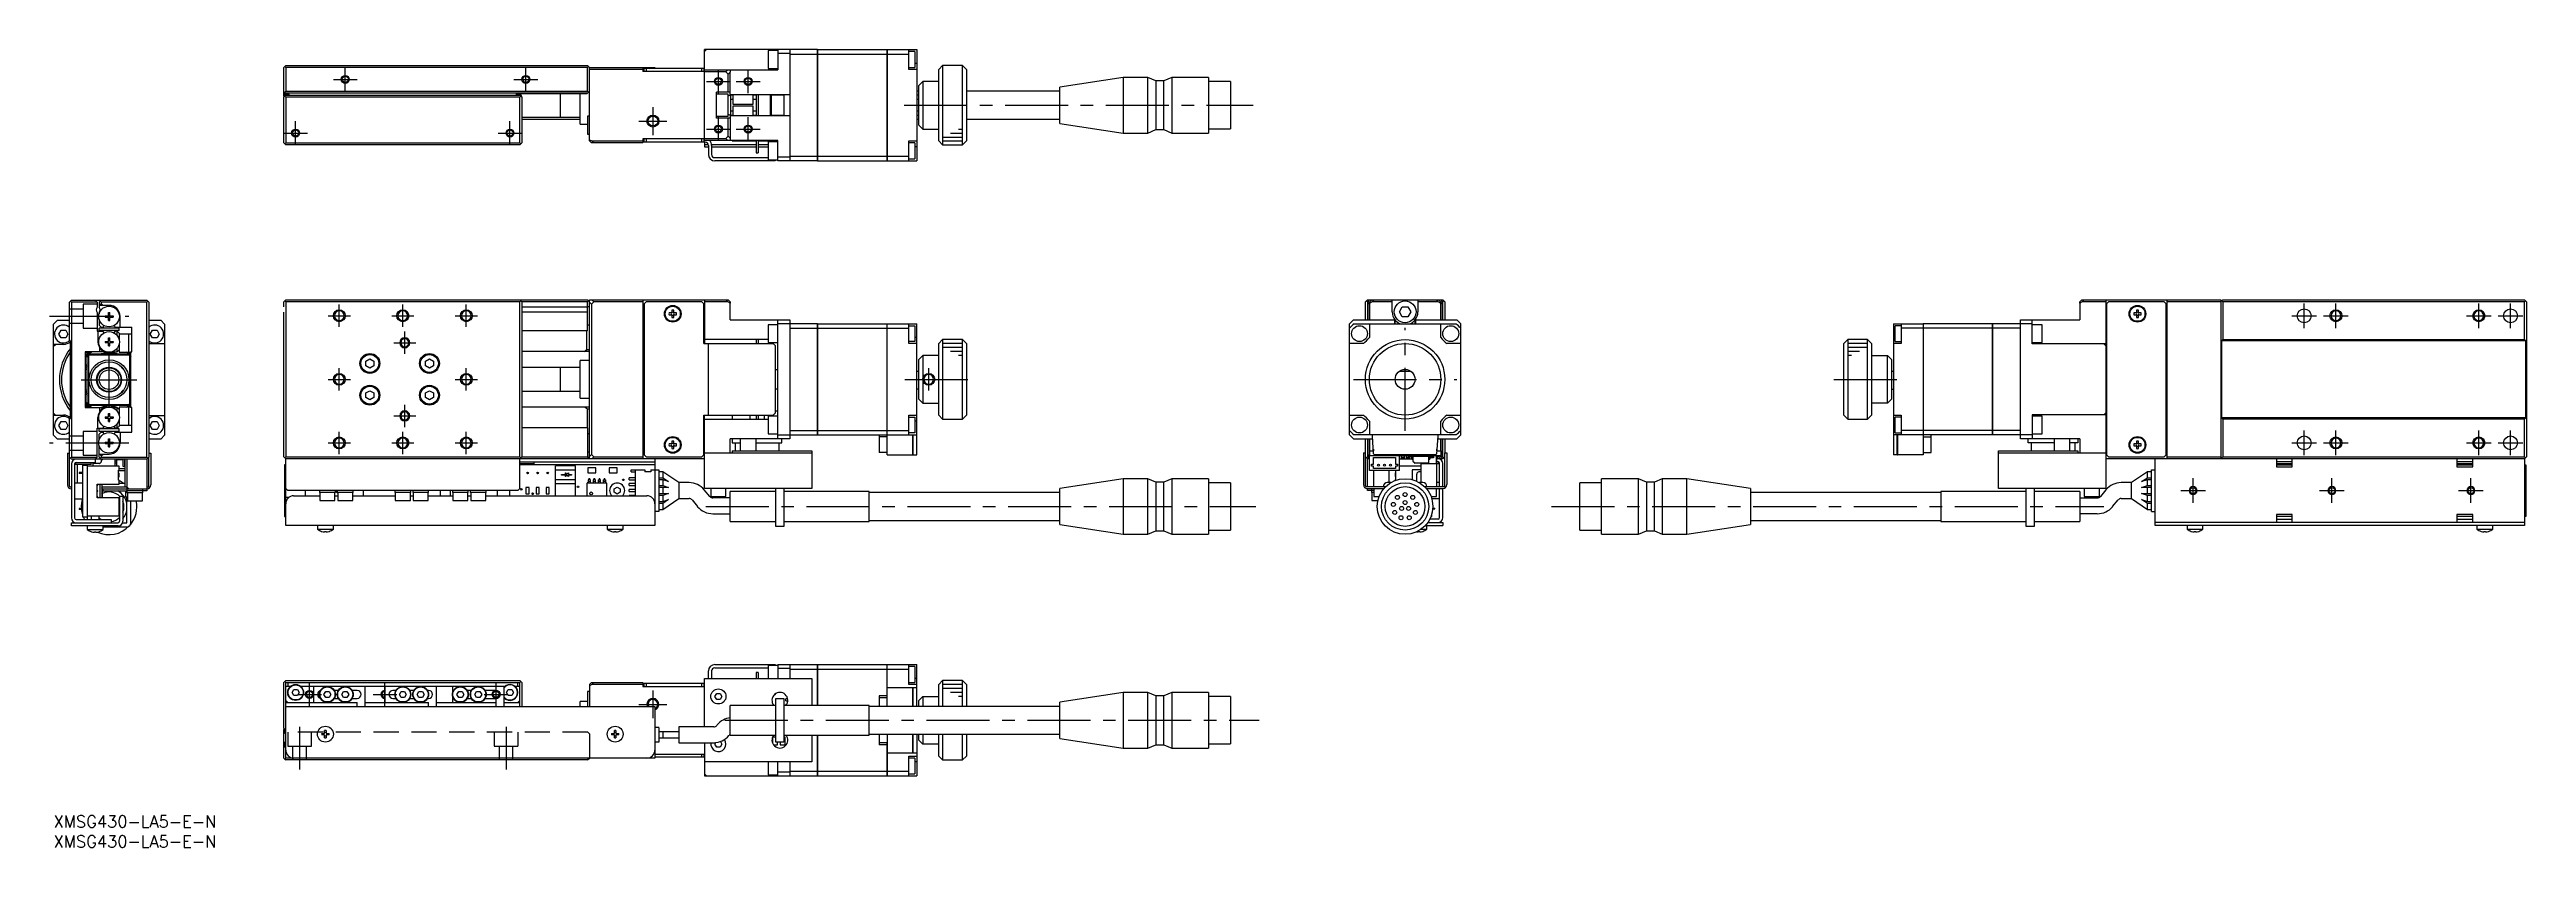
# Model space of a CAD drawing. Extents: x -1 to 623, y -8 to 193.
import ezdxf

# ---------------------------------------------------------------- set-up
doc = ezdxf.new("R2010")
doc.units = 0
doc.header["$LTSCALE"] = 0.5
doc.linetypes.add('CENTER', pattern=[50.8, 31.75, -6.35, 6.35, -6.35])
doc.linetypes.add('DASHED', pattern=[19.05, 12.7, -6.35])
for name, color, linetype in [('MSM_CENTER', 1, 'CENTER'), ('MSM_CONTINUOUS', 7, 'CONTINUOUS'), ('MSM_DASHED', 4, 'DASHED'), ('MSM_NARROW', 5, 'CONTINUOUS'), ('MSM_PART_NUMBER', 7, 'CONTINUOUS')]:
    doc.layers.add(name, color=color, linetype=linetype)
doc.styles.get("Standard").update_dxf_attribs({"font": 'txt.shx', "height": 1, "bigfont": 'bigfont.shx'})

# ---------------------------------------------------------------- blocks, each defined once
blk = doc.blocks.new('*U2')
at = {"layer": 'MSM_PART_NUMBER'}
blk.add_text('XMSG430-LA5-E-N', height=3, dxfattribs=at).set_placement((0, -3))
blk = doc.blocks.new('*U3')
at = {"layer": 'MSM_PART_NUMBER'}
blk.add_text('XMSG430-LA5-E-N', height=3, dxfattribs=at).set_placement((0, -8))

msp = doc.modelspace()

# ---------------------------------------------------------------- linework, layer by layer
at = {"layer": 'MSM_CENTER'}
for p, q in [((73.5, 182.29), (73.5, 188.29)), ((119, 182.29), (119, 188.29)), ((167.5, 181.79), (167.5, 187.79)), ((175, 181.79), (175, 187.79)), ((70.5, 185.29), (76.5, 185.29)), ((116, 185.29), (122, 185.29)), ((164.5, 184.79), (170.5, 184.79)), ((172, 184.79), (178, 184.79)), ((61, 168.79), (61, 174.79)), ((115, 168.79), (115, 174.79)), ((147.5, 174.79), (154.5, 174.79)), ((151, 178.29), (151, 171.29)), ((167.5, 169.79), (167.5, 175.79)), ((175, 169.79), (175, 175.79)), ((214.31, 178.79), (302.25, 178.79)), ((58, 171.79), (64, 171.79)), ((112, 171.79), (118, 171.79)), ((164.5, 172.79), (170.5, 172.79)), ((172, 172.79), (178, 172.79)), ((-1, 125.71), (19, 125.71)), ((69.2, 125.8), (74.8, 125.8)), ((72, 123), (72, 128.6)), ((85.2, 125.8), (90.8, 125.8)), ((88, 123), (88, 128.6)), ((101.2, 125.8), (106.8, 125.8)), ((104, 123), (104, 128.6)), ((563.9, 125.8), (570.1, 125.8)), ((567, 122.7), (567, 128.9)), ((571.9, 125.8), (578.1, 125.8)), ((575, 122.7), (575, 128.9)), ((607.9, 125.8), (614.1, 125.8)), ((611, 122.7), (611, 128.9)), ((615.9, 125.8), (622.1, 125.8)), ((619, 122.7), (619, 128.9)), ((85.7, 119), (91.3, 119)), ((88.5, 116.2), (88.5, 121.8)), ((340.5, 96.8), (340.5, 122.8)), ((14, 102.71), (14, 116.71)), ((17.56, 112.46), (17.56, 112.46)), ((72, 107), (72, 112.6)), ((104, 107), (104, 112.6)), ((220.5, 107), (220.5, 112.6)), ((7, 109.71), (21, 109.71)), ((69.2, 109.8), (74.8, 109.8)), ((101.2, 109.8), (106.8, 109.8)), ((214.5, 109.8), (232.5, 109.8)), ((327.5, 109.8), (353.5, 109.8)), ((448.5, 109.8), (466.5, 109.8)), ((85.7, 100.6), (91.3, 100.6)), ((88.5, 97.8), (88.5, 103.4)), ((19, 93.71), (-1, 93.71)), ((69.2, 93.8), (74.8, 93.8)), ((72, 91), (72, 96.6)), ((85.2, 93.8), (90.8, 93.8)), ((88, 91), (88, 96.6)), ((101.2, 93.8), (106.8, 93.8)), ((104, 91), (104, 96.6)), ((563.9, 93.8), (570.1, 93.8)), ((567, 90.7), (567, 96.9)), ((571.9, 93.8), (578.1, 93.8)), ((575, 90.7), (575, 96.9)), ((607.9, 93.8), (614.1, 93.8)), ((611, 90.7), (611, 96.9)), ((615.9, 93.8), (622.1, 93.8)), ((619, 90.7), (619, 96.9)), ((535.9, 81.8), (542.1, 81.8)), ((539, 78.7), (539, 84.9)), ((570.9, 81.8), (577.1, 81.8)), ((574, 78.7), (574, 84.9)), ((605.9, 81.8), (612.1, 81.8)), ((609, 78.7), (609, 84.9)), ((164.31, 77.8), (302.93, 77.8)), ((377.36, 77.8), (516.53, 77.8)), ((64.5, 27.5), (64.5, 33.5)), ((83.5, 27.5), (83.5, 33.5)), ((111.5, 27.5), (111.5, 33.5)), ((151, 31.5), (151, 24.5)), ((61.5, 30.5), (67.5, 30.5)), ((80.5, 30.5), (86.5, 30.5)), ((108.5, 30.5), (114.5, 30.5)), ((147.5, 28), (154.5, 28)), ((62, 22.31), (62, 11.63)), ((114, 22.31), (114, 11.63)), ((169.15, 24), (303.74, 24))]:
    msp.add_line(p, q, dxfattribs=at)
at = {"layer": 'MSM_CONTINUOUS'}
for p, q in [((58, 188.29), (58.25, 188.54)), ((58, 181.09), (58, 188.29)), ((58.5, 188.79), (58.25, 188.54)), ((58.25, 188.54), (58.5, 188.29)), ((58.5, 188.79), (134.5, 188.79)), ((58.5, 188.29), (58.5, 182.29)), ((134.5, 188.29), (58.5, 188.29)), ((135, 188.29), (134.5, 188.79)), ((134.5, 188.29), (134.75, 188.54)), ((134.5, 182.29), (134.5, 188.29)), ((135, 188.29), (151.5, 188.29)), ((135, 169.79), (135, 188.29)), ((148.5, 187.79), (135, 187.79)), ((148.5, 188.29), (148.5, 187.29)), ((164, 187.29), (148.5, 187.29)), ((148.8, 187.29), (148.8, 188.09)), ((148.8, 188.09), (163.8, 188.09)), ((149.3, 188.09), (149.3, 187.29)), ((151.5, 188.29), (151.5, 188.09)), ((163.3, 187.29), (163.3, 188.09)), ((163.8, 188.09), (163.8, 187.29)), ((164, 192.29), (164.5, 192.79)), ((192.49, 192.79), (164, 192.79)), ((164, 170.29), (164, 192.79)), ((164, 187.69), (170.5, 187.69)), ((169.39, 187.19), (169.89, 187.69)), ((170.5, 187.69), (170.5, 187.08)), ((170.5, 187.69), (182.5, 187.69)), ((180, 192.54), (180, 188.04)), ((182.5, 192.54), (180, 192.54)), ((180, 188.04), (182.5, 188.04)), ((182.5, 192.79), (182.5, 187.69)), ((185.5, 191.79), (182.5, 191.79)), ((185.5, 192.79), (185.5, 164.79)), ((185.5, 191.64), (192.49, 191.64)), ((192.49, 164.79), (192.49, 192.79)), ((192.5, 192.78), (192.49, 192.78)), ((192.5, 191.63), (192.49, 191.63)), ((192.5, 192.79), (192.5, 164.79)), ((192.5, 192.79), (209.99, 192.79)), ((192.5, 191.64), (209.99, 191.64)), ((209.99, 164.79), (209.99, 192.79)), ((210, 192.78), (209.99, 192.78)), ((210, 191.63), (209.99, 191.63)), ((210, 192.79), (210, 164.79)), ((210, 192.79), (217.5, 192.79)), ((210, 191.64), (215.5, 191.64)), ((215.5, 187.79), (215.5, 192.79)), ((217, 192.29), (215.5, 192.29)), ((215.5, 188.29), (217, 188.29)), ((217.5, 187.79), (215.5, 187.79)), ((217, 192.29), (217, 188.29)), ((217.5, 189.29), (217, 189.29)), ((217.5, 192.79), (217.5, 164.79)), ((224, 188.79), (223, 187.79)), ((223, 169.79), (223, 187.79)), ((224, 188.79), (224, 168.79)), ((229, 188.79), (224, 188.79)), ((229, 168.79), (229, 188.79)), ((230, 187.79), (229, 188.79)), ((230, 187.79), (230, 169.79)), ((58.5, 182.29), (58, 181.79)), ((134.5, 181.79), (58, 181.79)), ((58, 181.59), (59.4, 181.59)), ((58, 180.79), (58.5, 181.29)), ((58.1, 180.99), (58, 181.09)), ((58.1, 180.89), (58.1, 181.09)), ((58.25, 181.04), (58.5, 180.79)), ((59.1, 181.39), (58.4, 181.39)), ((58.5, 182.29), (134.5, 182.29)), ((58.5, 181.29), (117.5, 181.29)), ((59.4, 181.29), (59.4, 181.59)), ((116.6, 181.29), (116.6, 181.69)), ((134.4, 181.69), (116.6, 181.69)), ((117.6, 181.39), (116.9, 181.39)), ((117.5, 181.29), (118, 180.79)), ((117.5, 180.79), (117.75, 181.04)), ((117.9, 181.09), (117.9, 180.89)), ((127.7, 175.79), (127.7, 181.69)), ((132.7, 174.04), (132.7, 181.69)), ((134.4, 181.69), (134.5, 181.79)), ((134.75, 182.04), (134.5, 182.29)), ((134.5, 181.79), (135, 182.29)), ((169.39, 187.19), (164, 187.19)), ((170.5, 182.04), (167, 182.04)), ((167, 175.54), (167, 182.04)), ((170, 181.54), (167, 181.54)), ((170, 186.58), (169.39, 187.19)), ((170.5, 187.08), (170, 186.58)), ((170, 182.04), (170, 186.58)), ((170, 176.04), (170, 181.54)), ((170.5, 181.28), (170, 181.07)), ((170.5, 181.28), (170.5, 187.08)), ((185.5, 181.39), (170.5, 181.39)), ((170.6, 176.19), (170.6, 181.39)), ((171.1, 181.29), (170.6, 181.29)), ((171, 181.39), (171, 181.29)), ((171.1, 181.39), (171.1, 179.04)), ((176.3, 179.04), (176.3, 181.39)), ((177, 181.29), (176.3, 181.29)), ((177, 181.39), (177, 176.19)), ((177.5, 181.39), (177.5, 176.19)), ((180.6, 176.19), (180.6, 181.39)), ((180.8, 181.39), (180.8, 176.19)), ((184, 181.29), (180.8, 181.29)), ((184, 181.39), (184, 176.19)), ((218, 182.29), (217.5, 182.29)), ((218, 181.29), (217.5, 181.29)), ((218, 183.79), (219, 184.79)), ((218, 173.79), (218, 183.79)), ((219, 184.79), (219, 172.79)), ((223, 184.79), (219, 184.79)), ((253.5, 182.29), (230, 182.29)), ((269.5, 185.79), (253.5, 183.36)), ((253.5, 174.22), (253.5, 183.36)), ((269.5, 185.79), (269.5, 171.79)), ((275.7, 185.79), (269.5, 185.79)), ((275.7, 171.79), (275.7, 185.79)), ((277.7, 184.94), (275.7, 185.79)), ((277.7, 184.94), (277.7, 172.64)), ((279.7, 184.94), (277.7, 184.94)), ((281.7, 185.79), (279.7, 184.94)), ((279.7, 172.64), (279.7, 184.94)), ((281.7, 185.79), (281.7, 171.79)), ((291, 185.79), (281.7, 185.79)), ((291, 185.79), (291, 171.79)), ((296.5, 184.74), (291, 184.74)), ((296.5, 184.74), (296.5, 172.84)), ((58, 169.29), (58, 180.79)), ((58.5, 180.79), (58.5, 169.29)), ((117.5, 180.79), (58.5, 180.79)), ((117.5, 169.29), (117.5, 180.79)), ((118, 180.79), (118, 169.29)), ((118, 175.79), (132.7, 175.79)), ((118, 175.29), (132.7, 175.29)), ((134.5, 176.04), (134.5, 171.54)), ((135, 176.04), (134.5, 176.04)), ((167, 176.04), (170, 176.04)), ((170.5, 175.54), (167, 175.54)), ((170, 176.51), (170.5, 176.3)), ((170, 171), (170, 175.54)), ((170.5, 176.3), (170.5, 170.5)), ((170.5, 176.19), (185.5, 176.19)), ((170.6, 180.29), (171.1, 180.29)), ((171.1, 177.29), (170.6, 177.29)), ((170.6, 176.29), (171.1, 176.29)), ((171, 176.29), (171, 176.19)), ((171.1, 179.04), (176.3, 179.04)), ((171.1, 178.54), (171.1, 176.19)), ((176.3, 178.54), (171.1, 178.54)), ((176.3, 180.29), (177, 180.29)), ((176.3, 176.19), (176.3, 178.54)), ((177, 177.29), (176.3, 177.29)), ((176.3, 176.29), (177, 176.29)), ((180.8, 176.29), (184, 176.29)), ((217.5, 180.29), (218, 180.29)), ((218, 177.29), (217.5, 177.29)), ((217.5, 176.29), (218, 176.29)), ((217.5, 175.29), (218, 175.29)), ((230, 175.29), (253.5, 175.29)), ((58.25, 169.04), (58, 169.29)), ((58.5, 169.29), (58.25, 169.04)), ((58.25, 169.04), (58.5, 168.79)), ((58.5, 169.29), (117.5, 169.29)), ((117.5, 168.79), (58.5, 168.79)), ((117.75, 169.04), (117.5, 169.29)), ((117.5, 168.79), (118, 169.29)), ((132.7, 174.04), (134.5, 174.04)), ((134.5, 171.54), (135, 171.54)), ((135, 170.1), (135.61, 169.79)), ((135.5, 169.29), (135, 169.79)), ((148.5, 169.29), (135.5, 169.29)), ((135.61, 169.79), (148.5, 169.79)), ((135.61, 169.79), (136.11, 169.29)), ((164, 170.29), (148.5, 170.29)), ((148.5, 170.29), (148.5, 169.29)), ((148.8, 169.49), (148.8, 170.29)), ((164.2, 169.49), (148.8, 169.49)), ((149.3, 170.29), (149.3, 169.49)), ((163.3, 169.49), (163.3, 170.29)), ((163.8, 170.29), (163.8, 169.49)), ((164, 170.39), (169.39, 170.39)), ((164, 169.89), (164, 170.29)), ((182.5, 169.89), (164, 169.89)), ((164, 169.49), (164, 168.29)), ((164.99, 168.79), (164, 168.79)), ((165, 168.69), (165, 166.39)), ((177, 168.79), (165.8, 168.79)), ((165.8, 168.69), (165.8, 166.39)), ((169.39, 170.39), (170, 171)), ((169.89, 169.89), (169.39, 170.39)), ((170, 171), (170.5, 170.5)), ((170.5, 170.5), (170.5, 169.89)), ((171, 169.89), (171, 169.79)), ((171, 169.79), (177, 169.79)), ((177, 169.89), (177, 166.79)), ((177.5, 169.89), (177.5, 166.79)), ((177.5, 169.79), (182.5, 169.79)), ((180, 168.79), (177.5, 168.79)), ((180, 169.54), (180, 165.04)), ((182.5, 169.54), (180, 169.54)), ((182.5, 164.79), (182.5, 169.89)), ((215.5, 169.79), (217.5, 169.79)), ((215.5, 164.79), (215.5, 169.79)), ((217, 169.29), (215.5, 169.29)), ((217, 169.29), (217, 165.29)), ((219, 172.79), (218, 173.79)), ((219, 172.79), (223, 172.79)), ((223, 169.79), (224, 168.79)), ((224, 168.79), (229, 168.79)), ((229, 168.79), (230, 169.79)), ((253.5, 174.22), (269.5, 171.79)), ((269.5, 171.79), (275.7, 171.79)), ((275.7, 171.79), (277.7, 172.64)), ((277.7, 172.64), (279.7, 172.64)), ((279.7, 172.64), (281.7, 171.79)), ((281.7, 171.79), (291, 171.79)), ((291, 172.84), (296.5, 172.84)), ((164, 168.29), (165, 168.29)), ((165.8, 168.29), (177, 168.29)), ((166.6, 165.59), (180, 165.59)), ((181.8, 164.79), (166.6, 164.79)), ((177, 166.79), (177.5, 166.79)), ((177.5, 168.29), (180, 168.29)), ((180, 165.04), (182.5, 165.04)), ((181.3, 164.79), (181.3, 165.04)), ((181.8, 165.04), (181.8, 164.79)), ((182.5, 165.79), (185.5, 165.79)), ((192.49, 164.79), (182.5, 164.79)), ((185.5, 165.94), (192.49, 165.94)), ((192.5, 165.95), (192.49, 165.95)), ((192.5, 164.8), (192.49, 164.8)), ((192.5, 165.94), (209.99, 165.94)), ((192.5, 164.79), (209.99, 164.79)), ((210, 165.95), (209.99, 165.95)), ((210, 164.8), (209.99, 164.8)), ((210, 165.94), (215.5, 165.94)), ((210, 164.79), (217.5, 164.79)), ((215.5, 165.29), (217, 165.29)), ((217.5, 168.29), (217, 168.29)), ((4, 129.21), (4.5, 129.71)), ((4, 119.71), (4, 129.21)), ((4.5, 129.21), (4.25, 129.46)), ((4.5, 129.71), (23.5, 129.71)), ((4.5, 129.21), (4.5, 90.21)), ((11, 129.21), (4.5, 129.21)), ((10.5, 129.71), (11, 129.21)), ((11, 129.21), (11, 127.97)), ((11, 126.65), (11, 121.91)), ((12, 129.71), (11.5, 129.21)), ((11.5, 129.21), (11.5, 127.97)), ((14, 128.41), (11.5, 128.41)), ((11.5, 126.65), (11.5, 126.32)), ((11.5, 124.9), (11.5, 123.41)), ((12, 128.91), (11.65, 128.41)), ((12, 129.21), (11.75, 129.46)), ((12, 129.21), (12, 128.91)), ((23.5, 129.21), (12, 129.21)), ((12.5, 128.41), (12, 128.91)), ((13, 125.75), (13.8, 125.75)), ((13, 125.75), (13, 125.46)), ((13, 125.46), (13.8, 125.46)), ((13.53, 125.46), (13.53, 125.75)), ((13.86, 126.61), (14.15, 126.61)), ((13.86, 125.81), (13.86, 126.61)), ((14.15, 126.08), (13.86, 126.08)), ((13.86, 124.61), (13.86, 125.4)), ((13.86, 125.14), (14.15, 125.14)), ((14.15, 125.81), (14.15, 126.61)), ((14.15, 124.61), (14.15, 125.4)), ((14.21, 125.75), (15, 125.75)), ((14.21, 125.46), (15, 125.46)), ((14.47, 125.46), (14.47, 125.75)), ((15, 125.75), (15, 125.46)), ((16.8, 122.91), (16.8, 125.61)), ((23.5, 129.71), (24, 129.21)), ((23.75, 129.46), (23.5, 129.21)), ((23.5, 90.21), (23.5, 129.21)), ((24, 129.21), (24, 90.21)), ((58.5, 129.8), (58, 129.3)), ((58, 128.06), (58, 129.3)), ((58, 90.3), (58, 126.74)), ((58.25, 129.55), (58.5, 129.3)), ((58.5, 129.8), (134.5, 129.8)), ((117.5, 129.3), (58.5, 129.3)), ((58.5, 129.3), (58.5, 90.3)), ((117.75, 129.55), (117.5, 129.8)), ((117.5, 129.3), (117.75, 129.55)), ((117.5, 90.3), (117.5, 129.3)), ((118, 129.3), (117.75, 129.55)), ((134.5, 129.3), (118, 129.3)), ((118, 129.3), (118, 90.3)), ((118, 128.06), (134.5, 128.06)), ((134.5, 126.74), (118, 126.74)), ((134.75, 129.55), (134.5, 129.8)), ((134.5, 129.3), (134.75, 129.55)), ((134.5, 128.06), (134.5, 129.3)), ((134.5, 122), (134.5, 128.05)), ((135, 128.05), (134.5, 128.05)), ((135, 129.3), (134.75, 129.55)), ((135, 129.8), (170, 129.8)), ((135, 89.8), (135, 129.8)), ((135.5, 128.69), (135, 129.19)), ((136.11, 129.3), (135.5, 128.69)), ((135.5, 128.69), (135.5, 90.91)), ((135.61, 129.8), (136.11, 129.3)), ((148.5, 129.3), (136.11, 129.3)), ((148.5, 129.8), (148.5, 89.8)), ((149.3, 129.3), (148.8, 128.8)), ((148.8, 128.8), (148.8, 90.8)), ((163.3, 129.3), (149.3, 129.3)), ((155.76, 126.54), (155.08, 126.54)), ((155.08, 126.06), (155.76, 126.06)), ((155.76, 127.22), (155.76, 126.54)), ((155.76, 126.06), (155.76, 125.38)), ((156.24, 126.54), (156.24, 127.22)), ((156.92, 126.54), (156.24, 126.54)), ((156.24, 126.06), (156.92, 126.06)), ((156.24, 125.38), (156.24, 126.06)), ((163.8, 128.8), (163.3, 129.3)), ((163.8, 118.8), (163.8, 128.8)), ((164, 129.8), (164, 118.8)), ((169.89, 129.3), (164, 129.3)), ((169.89, 129.3), (169.39, 129.8)), ((170.5, 128.99), (169.89, 129.3)), ((170, 129.8), (170.5, 129.3)), ((170.5, 129.3), (170.5, 128.99)), ((170.5, 124.8), (170.5, 128.99)), ((330.5, 129.3), (330.75, 129.55)), ((330.5, 124.8), (330.5, 129.3)), ((330.75, 129.55), (331, 129.8)), ((331, 129.3), (330.75, 129.55)), ((331.5, 129.8), (331, 129.3)), ((331, 129.8), (350, 129.8)), ((331, 129.3), (331, 124.8)), ((331.2, 124.8), (331.2, 129.3)), ((331.2, 129.3), (331.6, 129.3)), ((331.6, 128.8), (331.2, 128.8)), ((331.6, 129.3), (332.1, 129.8)), ((332.21, 129.3), (331.6, 128.99)), ((331.6, 124.8), (331.6, 129.3)), ((332, 129.7), (332, 129.8)), ((332.71, 129.8), (332.21, 129.3)), ((337.25, 129.3), (332.21, 129.3)), ((337.25, 126.8), (337.25, 129.8)), ((339.06, 126.8), (339.78, 128.05)), ((339.78, 125.55), (339.06, 126.8)), ((339.78, 128.05), (341.22, 128.05)), ((341.22, 125.55), (339.78, 125.55)), ((341.22, 128.05), (341.94, 126.8)), ((341.94, 126.8), (341.22, 125.55)), ((343.75, 129.8), (343.75, 126.8)), ((348.79, 129.3), (343.75, 129.3)), ((348.79, 129.3), (348.29, 129.8)), ((349.4, 128.99), (348.79, 129.3)), ((348.9, 129.8), (349.4, 129.3)), ((349, 129.7), (349, 129.8)), ((349.4, 129.3), (349.8, 129.3)), ((349.4, 129.3), (349.4, 124.8)), ((349.8, 128.8), (349.4, 128.8)), ((350, 129.3), (349.5, 129.8)), ((349.8, 129.3), (349.8, 124.8)), ((350, 129.8), (350.25, 129.55)), ((350.25, 129.55), (350, 129.3)), ((350, 124.8), (350, 129.3)), ((350.25, 129.55), (350.5, 129.3)), ((350.5, 129.3), (350.5, 124.8)), ((510.5, 129.3), (511, 129.8)), ((511.11, 129.3), (510.5, 128.99)), ((510.5, 128.99), (510.5, 129.3)), ((510.5, 128.99), (510.5, 124.8)), ((511, 129.8), (546, 129.8)), ((511.61, 129.8), (511.11, 129.3)), ((517, 129.3), (511.11, 129.3)), ((517, 129.8), (517, 82.3)), ((517.7, 129.3), (517.2, 128.8)), ((517.2, 128.8), (517.2, 90.8)), ((531.7, 129.3), (517.7, 129.3)), ((524.76, 126.54), (524.08, 126.54)), ((524.08, 126.06), (524.76, 126.06)), ((524.76, 127.22), (524.76, 126.54)), ((524.76, 126.06), (524.76, 125.38)), ((525.24, 126.54), (525.24, 127.22)), ((525.92, 126.54), (525.24, 126.54)), ((525.24, 125.38), (525.24, 126.06)), ((525.24, 126.06), (525.92, 126.06)), ((532.2, 128.8), (531.7, 129.3)), ((532.2, 90.8), (532.2, 128.8)), ((532.5, 89.8), (532.5, 129.8)), ((546, 129.3), (532.5, 129.3)), ((546, 129.8), (546, 89.8)), ((546.25, 129.55), (546, 129.3)), ((546.5, 129.8), (546.25, 129.55)), ((546.25, 129.55), (546.5, 129.3)), ((546.5, 129.8), (622.5, 129.8)), ((546.5, 129.3), (546.5, 119.8)), ((622.5, 129.3), (546.5, 129.3)), ((622.75, 129.55), (622.5, 129.8)), ((622.5, 129.3), (622.75, 129.55)), ((622.5, 119.8), (622.5, 129.3)), ((623, 129.3), (622.75, 129.55)), ((623, 129.3), (623, 90.3)), ((1, 124.71), (0, 123.71)), ((0, 95.71), (0, 123.71)), ((0, 118.11), (0.5, 118.61)), ((2.5, 118.61), (0, 118.61)), ((1, 124.71), (4, 124.71)), ((1.35, 121.21), (1.92, 122.21)), ((1.92, 120.21), (1.35, 121.21)), ((1.92, 122.21), (3.08, 122.21)), ((3.08, 120.21), (1.92, 120.21)), ((3.08, 122.21), (3.65, 121.21)), ((3.65, 121.21), (3.08, 120.21)), ((4.3, 119.41), (4, 119.71)), ((4.3, 100.01), (4.3, 119.41)), ((11, 121.91), (12.46, 121.91)), ((11.2, 121.91), (11.2, 119.21)), ((11.5, 123.41), (12, 122.91)), ((11.5, 122.11), (11.5, 122.71)), ((16.5, 122.71), (11.5, 122.71)), ((16.5, 122.11), (11.5, 122.11)), ((12, 122.91), (12.48, 122.91)), ((12.46, 121.91), (12.54, 121.77)), ((12.54, 123), (12.48, 122.91)), ((13, 119.35), (13.8, 119.35)), ((13, 119.35), (13, 119.06)), ((13, 119.06), (13.8, 119.06)), ((13.53, 119.06), (13.53, 119.35)), ((13.86, 124.61), (14.15, 124.61)), ((13.86, 120.21), (14.15, 120.21)), ((13.86, 119.41), (13.86, 120.21)), ((14.15, 119.68), (13.86, 119.68)), ((13.86, 118.21), (13.86, 119)), ((13.86, 118.74), (14.15, 118.74)), ((14.15, 119.41), (14.15, 120.21)), ((14.15, 118.21), (14.15, 119)), ((14.21, 119.35), (15, 119.35)), ((14.21, 119.06), (15, 119.06)), ((14.47, 119.06), (14.47, 119.35)), ((15, 119.35), (15, 119.06)), ((15.52, 122.91), (15.33, 123.24)), ((15.33, 121.53), (15.54, 121.91)), ((15.52, 122.91), (19.7, 122.91)), ((16, 121.91), (15.54, 121.91)), ((16, 120.87), (16, 121.91)), ((16, 121.91), (16.5, 121.41)), ((16.5, 122.11), (16.5, 122.71)), ((16.5, 121.41), (16.5, 119.92)), ((19.7, 121.16), (16.5, 121.16)), ((19, 116.66), (19, 121.16)), ((19.7, 116.71), (19.7, 122.91)), ((24, 124.71), (27, 124.71)), ((28, 118.71), (24, 118.71)), ((24.35, 121.21), (24.92, 122.21)), ((24.92, 120.21), (24.35, 121.21)), ((24.92, 122.21), (26.08, 122.21)), ((26.08, 120.21), (24.92, 120.21)), ((26.08, 122.21), (26.65, 121.21)), ((26.65, 121.21), (26.08, 120.21)), ((28, 123.71), (27, 124.71)), ((28, 123.71), (28, 118.71)), ((28, 118.71), (28, 100.71)), ((134.5, 122), (118, 122)), ((134.4, 117.3), (134.4, 122)), ((134.5, 123.55), (135, 123.55)), ((148.8, 119.8), (148.5, 119.8)), ((180, 119.8), (163.8, 119.8)), ((163.8, 118.8), (181.3, 118.8)), ((165, 100.8), (165, 118.8)), ((170.5, 124.8), (185.5, 124.8)), ((177, 119.8), (177, 118.8)), ((177.5, 119.8), (177.5, 118.8)), ((180, 123.55), (180, 119.05)), ((182.5, 123.55), (180, 123.55)), ((180, 119.05), (182.5, 119.05)), ((181.8, 118.3), (181.3, 118.8)), ((182.5, 94.8), (182.5, 124.8)), ((192.49, 123.8), (182.5, 123.8)), ((185.5, 124.8), (185.5, 94.8)), ((185.5, 122.65), (192.49, 122.65)), ((192.49, 95.8), (192.49, 123.8)), ((192.5, 123.79), (192.49, 123.79)), ((192.5, 122.64), (192.49, 122.64)), ((192.5, 123.8), (209.99, 123.8)), ((192.5, 123.8), (192.5, 95.8)), ((192.5, 122.65), (209.99, 122.65)), ((209.99, 91.8), (209.99, 123.8)), ((210, 123.79), (209.99, 123.79)), ((210, 122.64), (209.99, 122.64)), ((210, 123.8), (217.5, 123.8)), ((210, 90.8), (210, 123.8)), ((210, 122.65), (215.5, 122.65)), ((215.5, 118.8), (215.5, 123.8)), ((215.5, 123.3), (217, 123.3)), ((217, 119.3), (215.5, 119.3)), ((217.5, 118.8), (215.5, 118.8)), ((217, 123.3), (217, 119.3)), ((217.5, 120.3), (217, 120.3)), ((217.5, 90.8), (217.5, 123.8)), ((224, 119.8), (223, 118.8)), ((223, 100.8), (223, 118.8)), ((224, 119.8), (224, 99.8)), ((229, 119.8), (224, 119.8)), ((229, 99.8), (229, 119.8)), ((230, 118.8), (229, 119.8)), ((230, 118.8), (230, 100.8)), ((327.5, 124.8), (326.5, 123.8)), ((326.5, 95.8), (326.5, 123.8)), ((330, 118.8), (326.5, 118.8)), ((327.5, 124.8), (337.9, 124.8)), ((327.65, 123.8), (353.35, 123.8)), ((331.5, 123.8), (331.5, 120.3)), ((337.9, 123.8), (337.9, 124.8)), ((338.01, 123.8), (338.01, 124.71)), ((342.99, 124.71), (342.99, 123.8)), ((343.1, 124.8), (343.1, 123.8)), ((343.1, 124.8), (353.5, 124.8)), ((349.5, 120.3), (349.5, 123.8)), ((354.5, 118.8), (351, 118.8)), ((354.5, 123.8), (353.5, 124.8)), ((354.5, 95.8), (354.5, 123.8)), ((452, 119.8), (451, 118.8)), ((451, 100.8), (451, 118.8)), ((452, 119.8), (452, 99.8)), ((457, 119.8), (452, 119.8)), ((457, 99.8), (457, 119.8)), ((458, 118.8), (457, 119.8)), ((458, 118.8), (458, 100.8)), ((463.5, 123.8), (471, 123.8)), ((463.5, 123.8), (463.5, 90.8)), ((463.5, 120.3), (464, 120.3)), ((465.5, 118.8), (463.5, 118.8)), ((464, 119.3), (464, 123.3)), ((465.5, 123.3), (464, 123.3)), ((464, 119.3), (465.5, 119.3)), ((465.5, 123.8), (465.5, 118.8)), ((471, 122.65), (465.5, 122.65)), ((471, 123.8), (471, 90.8)), ((471, 123.79), (471.01, 123.79)), ((471, 122.64), (471.01, 122.64)), ((488.5, 123.8), (471.01, 123.8)), ((471.01, 123.8), (471.01, 91.8)), ((488.5, 122.65), (471.01, 122.65)), ((488.5, 95.8), (488.5, 123.8)), ((488.5, 123.79), (488.51, 123.79)), ((488.5, 122.64), (488.51, 122.64)), ((488.51, 123.8), (488.51, 95.8)), ((498.5, 123.8), (488.51, 123.8)), ((495.5, 122.65), (488.51, 122.65)), ((495.5, 124.8), (510.5, 124.8)), ((495.5, 94.8), (495.5, 124.8)), ((498.5, 118.7), (498.5, 124.8)), ((501, 123.55), (498.5, 123.55)), ((498.5, 119.05), (501, 119.05)), ((517, 118.7), (498.5, 118.7)), ((501, 119.05), (501, 123.55)), ((516.5, 118.7), (517, 118.2)), ((517.2, 124.05), (517, 124.05)), ((517.2, 119.8), (517, 119.8)), ((517.2, 118.8), (517, 118.8)), ((532.5, 124.05), (532.2, 124.05)), ((532.5, 123.55), (532.2, 123.55)), ((546.5, 119.8), (546.2, 119.5)), ((622.8, 119.5), (546.2, 119.5)), ((546.2, 119.5), (546.2, 100.1)), ((546.5, 119.8), (622.5, 119.8)), ((622.8, 119.5), (622.5, 119.8)), ((622.8, 100.1), (622.8, 119.5)), ((8, 116.71), (8, 102.71)), ((13.29, 116.71), (8, 116.71)), ((8.5, 115.41), (9.3, 116.21)), ((8.5, 104.01), (8.5, 115.41)), ((8.8, 115.71), (8.8, 103.71)), ((19, 115.91), (9, 115.91)), ((9.3, 116.21), (18.7, 116.21)), ((11.7, 116.71), (11.7, 117.61)), ((12.2, 117.06), (12.2, 116.71)), ((13.86, 118.21), (14.15, 118.21)), ((14.71, 116.71), (16, 116.71)), ((16, 116.71), (16, 117.55)), ((16.5, 117.21), (16, 116.71)), ((16.5, 118.5), (16.5, 116.66)), ((16.5, 116.66), (19.5, 116.66)), ((17.2, 112.68), (17.2, 112.87)), ((17.2, 112.68), (17.43, 112.46)), ((17.43, 112.63), (17.43, 112.46)), ((17.43, 112.46), (17.56, 112.46)), ((17.56, 112.46), (17.56, 112.46)), ((18.7, 116.21), (19, 115.91)), ((19.2, 115.71), (19, 115.91)), ((19.2, 103.71), (19.2, 115.71)), ((19.2, 115.71), (19.5, 115.41)), ((19.5, 102.71), (19.5, 116.71)), ((19.5, 116.71), (19.7, 116.71)), ((78.7, 114.38), (79.7, 114.95)), ((78.7, 113.22), (78.7, 114.38)), ((79.7, 112.65), (78.7, 113.22)), ((79.7, 114.95), (80.7, 114.38)), ((80.7, 113.22), (79.7, 112.65)), ((80.7, 114.38), (80.7, 113.22)), ((93.7, 114.38), (94.7, 114.95)), ((93.7, 113.22), (93.7, 114.38)), ((94.7, 112.65), (93.7, 113.22)), ((94.7, 114.95), (95.7, 114.38)), ((95.7, 113.22), (94.7, 112.65)), ((95.7, 114.38), (95.7, 113.22)), ((135, 116.8), (118, 116.8)), ((132.7, 112.8), (118, 112.8)), ((127.7, 106.8), (127.7, 112.8)), ((132.7, 105.05), (132.7, 114.55)), ((135, 114.55), (132.7, 114.55)), ((133.69, 116.8), (134.4, 117.3)), ((134.4, 117.3), (135, 117.3)), ((148.5, 118.05), (148.8, 118.05)), ((148.7, 114.8), (148.5, 114.6)), ((148.7, 114.8), (148.7, 104.8)), ((148.8, 114.8), (148.7, 114.8)), ((181.8, 118.3), (181.8, 101.3)), ((218, 114.8), (219, 115.8)), ((218, 104.8), (218, 114.8)), ((219, 115.8), (219, 103.8)), ((223, 115.8), (219, 115.8)), ((458, 115.8), (462, 115.8)), ((463, 114.8), (462, 115.8)), ((462, 103.8), (462, 115.8)), ((463, 114.8), (463, 104.8)), ((517.2, 117.3), (517, 117.3)), ((532.2, 118.05), (532.5, 118.05)), ((532.3, 114.8), (532.2, 114.8)), ((532.3, 104.8), (532.3, 114.8)), ((532.5, 114.6), (532.3, 114.8)), ((17.43, 106.96), (17.2, 106.73)), ((17.2, 106.55), (17.2, 106.73)), ((17.43, 106.96), (17.43, 106.79)), ((17.56, 106.96), (17.43, 106.96)), ((78.7, 106.38), (79.7, 106.95)), ((78.7, 105.22), (78.7, 106.38)), ((79.7, 106.95), (80.7, 106.38)), ((80.7, 106.38), (80.7, 105.22)), ((93.7, 106.38), (94.7, 106.95)), ((93.7, 105.22), (93.7, 106.38)), ((94.7, 106.95), (95.7, 106.38)), ((95.7, 106.38), (95.7, 105.22)), ((118, 106.8), (132.7, 106.8)), ((181.8, 112.3), (182.5, 112.3)), ((182.5, 107.3), (181.8, 107.3)), ((218, 111.8), (217.5, 111.8)), ((218, 107.3), (217.5, 107.3)), ((342, 111.8), (339, 111.8)), ((463.5, 111.8), (463, 111.8)), ((463, 107.3), (463.5, 107.3)), ((0.5, 100.81), (0, 101.31)), ((0, 100.81), (2.5, 100.81)), ((4, 99.71), (4.3, 100.01)), ((8, 102.71), (13.29, 102.71)), ((9.3, 103.21), (8.5, 104.01)), ((9, 103.51), (19, 103.51)), ((18.7, 103.21), (9.3, 103.21)), ((11.2, 97.51), (11.2, 100.21)), ((11.7, 101.81), (11.7, 102.71)), ((12.2, 102.71), (12.2, 102.35)), ((13, 100.35), (13.8, 100.35)), ((13, 100.35), (13, 100.06)), ((13, 100.06), (13.8, 100.06)), ((13.53, 100.06), (13.53, 100.35)), ((13.86, 101.21), (14.15, 101.21)), ((13.86, 100.41), (13.86, 101.21)), ((14.15, 100.68), (13.86, 100.68)), ((13.86, 99.21), (13.86, 100)), ((14.15, 100.41), (14.15, 101.21)), ((14.15, 99.21), (14.15, 100)), ((14.21, 100.35), (15, 100.35)), ((14.21, 100.06), (15, 100.06)), ((14.47, 100.06), (14.47, 100.35)), ((14.71, 102.71), (16, 102.71)), ((15, 100.35), (15, 100.06)), ((16, 101.87), (16, 102.71)), ((16, 102.71), (16.5, 102.21)), ((16.5, 102.76), (16.5, 100.92)), ((19.5, 102.76), (16.5, 102.76)), ((19, 103.51), (18.7, 103.21)), ((19, 103.51), (19.2, 103.71)), ((19, 98.26), (19, 102.76)), ((19.5, 104.01), (19.2, 103.71)), ((19.7, 102.71), (19.5, 102.71)), ((19.7, 96.51), (19.7, 102.71)), ((24, 100.71), (28, 100.71)), ((28, 100.71), (28, 95.71)), ((79.7, 104.65), (78.7, 105.22)), ((80.7, 105.22), (79.7, 104.65)), ((94.7, 104.65), (93.7, 105.22)), ((95.7, 105.22), (94.7, 104.65)), ((135, 102.8), (118, 102.8)), ((132.7, 105.05), (135, 105.05)), ((134.5, 102.3), (133.79, 102.8)), ((134.5, 97.6), (134.5, 102.3)), ((135, 102.3), (134.5, 102.3)), ((148.5, 105), (148.7, 104.8)), ((148.8, 101.55), (148.5, 101.55)), ((148.7, 104.8), (148.8, 104.8)), ((163.8, 90.8), (163.8, 100.8)), ((163.8, 100.8), (181.3, 100.8)), ((164, 82.3), (164, 100.8)), ((171, 100.8), (171, 99.8)), ((175.5, 99.8), (175.5, 100.8)), ((177, 100.8), (177, 99.8)), ((177.5, 100.8), (177.5, 99.8)), ((179, 100.8), (179, 99.8)), ((180, 100.55), (180, 96.05)), ((182.5, 100.55), (180, 100.55)), ((181.3, 100.8), (181.8, 101.3)), ((182.5, 101.8), (181.8, 101.8)), ((215.5, 100.8), (217.5, 100.8)), ((215.5, 95.8), (215.5, 100.8)), ((215.5, 100.3), (217, 100.3)), ((217, 100.3), (217, 96.3)), ((219, 103.8), (218, 104.8)), ((219, 103.8), (223, 103.8)), ((223, 100.8), (224, 99.8)), ((229, 99.8), (230, 100.8)), ((326.5, 100.8), (330, 100.8)), ((351, 100.8), (354.5, 100.8)), ((451, 100.8), (452, 99.8)), ((457, 99.8), (458, 100.8)), ((462, 103.8), (458, 103.8)), ((462, 103.8), (463, 104.8)), ((463.5, 100.8), (465.5, 100.8)), ((465.5, 100.3), (464, 100.3)), ((464, 96.3), (464, 100.3)), ((465.5, 100.8), (465.5, 95.8)), ((517, 100.9), (498.5, 100.9)), ((498.5, 100.9), (498.5, 94.8)), ((501, 100.55), (498.5, 100.55)), ((501, 96.05), (501, 100.55)), ((517, 101.4), (516.5, 100.9)), ((517, 102.3), (517.2, 102.3)), ((517.2, 100.8), (517, 100.8)), ((532.2, 104.8), (532.3, 104.8)), ((532.5, 101.55), (532.2, 101.55)), ((532.3, 104.8), (532.5, 105)), ((546.2, 100.1), (546.5, 99.8)), ((622.8, 100.1), (546.2, 100.1)), ((622.5, 99.8), (622.8, 100.1)), ((0, 95.71), (1, 94.71)), ((4, 94.71), (1, 94.71)), ((1.35, 98.21), (1.92, 99.21)), ((1.92, 97.21), (1.35, 98.21)), ((1.92, 99.21), (3.08, 99.21)), ((3.08, 97.21), (1.92, 97.21)), ((3.08, 99.21), (3.65, 98.21)), ((3.65, 98.21), (3.08, 97.21)), ((4, 90.21), (4, 99.71)), ((11, 97.51), (12.46, 97.51)), ((11, 90.21), (11, 97.51)), ((11.5, 96.71), (11.5, 97.31)), ((16.5, 97.31), (11.5, 97.31)), ((16.5, 96.71), (11.5, 96.71)), ((12, 96.51), (11.5, 96.01)), ((11.5, 94.52), (11.5, 96.01)), ((12, 96.51), (12.48, 96.51)), ((12.54, 97.65), (12.46, 97.51)), ((12.48, 96.51), (12.54, 96.42)), ((13, 93.95), (13.8, 93.95)), ((13, 93.95), (13, 93.66)), ((13, 93.66), (13.8, 93.66)), ((13.53, 93.66), (13.53, 93.95)), ((13.86, 99.74), (14.15, 99.74)), ((13.86, 99.21), (14.15, 99.21)), ((13.86, 94.81), (14.15, 94.81)), ((13.86, 94.01), (13.86, 94.81)), ((14.15, 94.28), (13.86, 94.28)), ((13.86, 92.81), (13.86, 93.6)), ((14.15, 94.01), (14.15, 94.81)), ((14.15, 92.81), (14.15, 93.6)), ((14.21, 93.95), (15, 93.95)), ((14.21, 93.66), (15, 93.66)), ((14.47, 93.66), (14.47, 93.95)), ((15, 93.95), (15, 93.66)), ((15.54, 97.51), (15.33, 97.89)), ((15.33, 96.18), (15.52, 96.51)), ((15.52, 96.51), (19.7, 96.51)), ((16, 97.51), (15.54, 97.51)), ((16, 97.51), (16, 98.55)), ((16.5, 98.01), (16, 97.51)), ((16.5, 99.5), (16.5, 98.01)), ((16.5, 98.26), (19.7, 98.26)), ((16.5, 96.71), (16.5, 97.31)), ((16.8, 96.51), (16.8, 93.81)), ((27, 94.71), (24, 94.71)), ((24.35, 98.21), (24.92, 99.21)), ((24.92, 97.21), (24.35, 98.21)), ((24.92, 99.21), (26.08, 99.21)), ((26.08, 97.21), (24.92, 97.21)), ((26.08, 99.21), (26.65, 98.21)), ((26.65, 98.21), (26.08, 97.21)), ((27, 94.71), (28, 95.71)), ((134.6, 97.6), (118, 97.6)), ((134.5, 96.05), (134.5, 91.55)), ((135, 96.05), (134.5, 96.05)), ((134.6, 96.05), (134.6, 97.6)), ((148.5, 99.8), (148.8, 99.8)), ((155.76, 94.22), (155.76, 93.54)), ((156.24, 93.54), (156.24, 94.22)), ((163.8, 99.8), (180, 99.8)), ((170.5, 91.3), (170.5, 94.8)), ((185.5, 94.8), (170.5, 94.8)), ((171, 94.8), (171, 93.8)), ((171, 93.8), (173, 93.8)), ((171.75, 93.8), (171.75, 91.8)), ((173, 94.8), (173, 91.8)), ((177, 91.8), (177, 94.8)), ((177, 93.8), (183.5, 93.8)), ((180, 96.05), (182.5, 96.05)), ((182.5, 95.8), (192.49, 95.8)), ((182.75, 93.8), (182.75, 91.8)), ((183.5, 93.8), (183.5, 94.8)), ((185.5, 96.95), (192.49, 96.95)), ((192.5, 96.96), (192.49, 96.96)), ((192.5, 95.81), (192.49, 95.81)), ((192.5, 96.95), (209.99, 96.95)), ((192.5, 95.8), (209.99, 95.8)), ((208, 95.8), (208, 91.4)), ((209.99, 95.3), (208, 95.3)), ((210, 96.96), (209.99, 96.96)), ((210, 95.81), (209.99, 95.81)), ((210, 96.95), (215.5, 96.95)), ((210, 95.8), (217.5, 95.8)), ((217, 96.3), (215.5, 96.3)), ((216.49, 90.8), (216.49, 95.8)), ((216.5, 95.8), (216.5, 90.8)), ((217.5, 99.3), (217, 99.3)), ((224, 99.8), (229, 99.8)), ((326.5, 95.8), (327.5, 94.8)), ((327.5, 94.8), (332.32, 94.8)), ((353.35, 95.8), (327.65, 95.8)), ((330.5, 91.3), (330.5, 94.8)), ((331, 94.8), (331, 90.3)), ((331.2, 90.3), (331.2, 94.8)), ((331.5, 99.3), (331.5, 95.8)), ((331.6, 91.8), (331.6, 94.8)), ((332.27, 95.5), (332.25, 95.8)), ((332.58, 91.08), (332.27, 95.5)), ((348.73, 95.5), (348.42, 91.08)), ((348.68, 94.8), (353.5, 94.8)), ((348.75, 95.8), (348.73, 95.5)), ((349.4, 94.8), (349.4, 91.8)), ((349.5, 95.8), (349.5, 99.3)), ((349.8, 94.8), (349.8, 90.3)), ((350, 90.3), (350, 94.8)), ((350.5, 94.8), (350.5, 91.3)), ((353.5, 94.8), (354.5, 95.8)), ((452, 99.8), (457, 99.8)), ((463.5, 99.3), (464, 99.3)), ((471, 95.8), (463.5, 95.8)), ((464, 96.3), (465.5, 96.3)), ((464.5, 90.8), (464.5, 95.8)), ((464.51, 95.8), (464.51, 90.8)), ((471, 96.95), (465.5, 96.95)), ((471, 96.96), (471.01, 96.96)), ((471, 95.81), (471.01, 95.81)), ((488.5, 96.95), (471.01, 96.95)), ((488.5, 95.8), (471.01, 95.8)), ((471.01, 95.3), (473, 95.3)), ((473, 91.4), (473, 95.8)), ((488.5, 96.96), (488.51, 96.96)), ((488.5, 95.81), (488.51, 95.81)), ((495.5, 96.95), (488.51, 96.95)), ((498.5, 95.8), (488.51, 95.8)), ((510.5, 94.8), (495.5, 94.8)), ((497.5, 93.8), (497.5, 94.8)), ((504, 93.8), (497.5, 93.8)), ((498.25, 93.8), (498.25, 91.8)), ((498.5, 96.05), (501, 96.05)), ((504, 94.8), (504, 91.8)), ((508, 91.8), (508, 94.8)), ((510, 93.8), (508, 93.8)), ((509.25, 93.8), (509.25, 91.8)), ((510, 94.8), (510, 93.8)), ((510.5, 94.8), (510.5, 91.3)), ((517, 99.8), (517.2, 99.8)), ((517, 95.55), (517.2, 95.55)), ((524.76, 94.22), (524.76, 93.54)), ((525.24, 93.54), (525.24, 94.22)), ((532.2, 96.05), (532.5, 96.05)), ((532.2, 95.55), (532.5, 95.55)), ((546.5, 99.8), (546.5, 90.3)), ((622.5, 99.8), (546.5, 99.8)), ((622.5, 90.3), (622.5, 99.8)), ((3.5, 91.21), (4, 91.21)), ((3.5, 91.21), (3.5, 83.21)), ((4, 82.91), (4, 90.21)), ((4.5, 89.71), (4, 90.21)), ((4.25, 89.96), (4.5, 90.21)), ((4.5, 90.21), (11, 90.21)), ((23.5, 89.71), (4.5, 89.71)), ((4.5, 88.51), (4.5, 74.91)), ((5.3, 88.51), (5.3, 74.91)), ((5.5, 88.86), (5.5, 88.41)), ((9.5, 88.41), (5.5, 88.41)), ((5.7, 88.91), (10.5, 88.91)), ((6, 88.41), (6, 83.71)), ((7.3, 88.21), (7.3, 75.21)), ((7.3, 88.21), (8.5, 88.21)), ((8.5, 88.21), (8.5, 75.21)), ((16.5, 87.96), (8.5, 87.96)), ((9.5, 88.41), (9.5, 88.91)), ((10, 87.96), (10, 88.91)), ((11.58, 88.63), (10, 88.63)), ((11, 90.21), (10.5, 89.71)), ((10.5, 89.71), (10.5, 88.91)), ((11.5, 90.21), (11.5, 93.1)), ((11.5, 91.01), (14, 91.01)), ((11.5, 90.21), (12, 89.71)), ((11.65, 91.01), (12, 90.51)), ((11.97, 88.98), (11.65, 88.66)), ((11.75, 89.96), (12, 90.21)), ((12, 90.51), (12.5, 91.01)), ((12, 90.51), (12, 90.21)), ((12, 90.21), (23.5, 90.21)), ((12, 89.71), (12, 89.05)), ((12, 89.52), (12.11, 89.52)), ((13.86, 93.34), (14.15, 93.34)), ((13.86, 92.81), (14.15, 92.81)), ((15.43, 89.71), (15.43, 87.96)), ((15.43, 89.31), (15.93, 89.31)), ((15.43, 88.81), (15.93, 88.81)), ((15.93, 87.96), (15.93, 89.71)), ((17.43, 89.51), (15.93, 89.51)), ((16.5, 86.96), (16.5, 87.96)), ((17.43, 89.71), (17.43, 88.11)), ((17.93, 88.11), (17.93, 89.71)), ((18, 89.51), (17.93, 89.51)), ((18, 89.71), (18, 82.71)), ((18.5, 89.71), (18.5, 81.21)), ((23.5, 90.21), (23.75, 89.96)), ((24, 90.21), (23.5, 89.71)), ((23.5, 89.71), (23.5, 81.71)), ((24, 91.21), (24.5, 91.21)), ((24, 82.91), (24, 90.21)), ((24.5, 91.21), (24.5, 83.21)), ((58, 90.3), (58.25, 90.05)), ((58.5, 88.3), (58.2, 88.3)), ((58.2, 88.3), (58.2, 75.3)), ((58.5, 90.3), (58.25, 90.05)), ((58.25, 90.05), (58.5, 89.8)), ((58.5, 90.3), (117.5, 90.3)), ((58.5, 73), (58.5, 89.8)), ((164, 89.8), (58.5, 89.8)), ((117.75, 90.05), (117.5, 90.3)), ((117.5, 89.8), (118, 90.3)), ((117.5, 82.3), (117.5, 89.8)), ((117.5, 89), (151.5, 89)), ((121, 88.5), (117.5, 88.5)), ((151.5, 88.3), (117.5, 88.3)), ((118, 90.3), (134.6, 90.3)), ((121, 89), (121, 88.3)), ((131.5, 88.05), (126.5, 88.05)), ((126.5, 80.5), (126.5, 88.05)), ((131.5, 80.5), (131.5, 88.05)), ((134.5, 91.55), (135, 91.55)), ((134.5, 89.8), (134.8, 90.1)), ((134.6, 90.3), (134.6, 91.55)), ((134.8, 90.1), (134.6, 90.3)), ((136.63, 87.5), (134.63, 87.5)), ((134.63, 87.5), (134.63, 86.25)), ((134.8, 90.1), (135, 90.3)), ((135, 90.41), (135.5, 90.91)), ((135.5, 90.91), (136.11, 90.3)), ((136.11, 90.3), (135.61, 89.8)), ((136.11, 90.3), (148.5, 90.3)), ((136.63, 86.25), (136.63, 87.5)), ((140.02, 87.5), (140.02, 86.25)), ((142.02, 87.5), (140.02, 87.5)), ((142.02, 86.25), (142.02, 87.5)), ((148.8, 90.8), (149.3, 90.3)), ((149.3, 90.3), (163.3, 90.3)), ((151.5, 89.8), (151.5, 73)), ((155.76, 93.54), (155.08, 93.54)), ((155.08, 93.06), (155.76, 93.06)), ((155.76, 93.06), (155.76, 92.38)), ((156.92, 93.54), (156.24, 93.54)), ((156.24, 92.38), (156.24, 93.06)), ((156.24, 93.06), (156.92, 93.06)), ((163.3, 90.3), (163.8, 90.8)), ((164, 91.3), (191, 91.3)), ((171, 91.8), (171, 91.3)), ((171, 91.8), (191, 91.8)), ((191, 91.8), (191, 82.3)), ((210, 91.4), (208, 91.4)), ((210, 91.8), (209.99, 91.8)), ((210, 90.8), (216.49, 90.8)), ((216.5, 90.81), (216.49, 90.81)), ((216.5, 90.8), (217.5, 90.8)), ((330, 91.3), (330.5, 91.3)), ((330, 91.3), (330, 83.3)), ((330.5, 83), (330.5, 91.3)), ((331, 89.8), (330.5, 90.3)), ((330.75, 90.05), (331, 90.3)), ((331, 90.3), (331.5, 89.8)), ((331.57, 89.8), (331, 89.8)), ((331, 82.8), (331, 89.8)), ((331.2, 90.8), (331.5, 90.8)), ((331.57, 90.3), (331.2, 90.3)), ((331.5, 91.8), (331.5, 90.6)), ((331.5, 91.8), (332.53, 91.8)), ((331.5, 90.6), (349.5, 90.6)), ((331.57, 86.9), (331.57, 90.6)), ((332.07, 88.45), (332.57, 88.45)), ((332.07, 87.95), (332.07, 88.45)), ((332.57, 87.95), (332.07, 87.95)), ((332.5, 92.22), (332.5, 91.8)), ((332.57, 90.1), (338.07, 90.1)), ((332.57, 88.45), (332.57, 90.1)), ((332.57, 87.4), (332.57, 87.95)), ((338.07, 87.4), (332.57, 87.4)), ((348.12, 90.8), (332.88, 90.8)), ((338.07, 90.1), (338.07, 88.45)), ((338.07, 88.45), (338.57, 88.45)), ((338.07, 87.95), (338.07, 87.4)), ((338.57, 87.95), (338.07, 87.95)), ((338.57, 88.45), (338.57, 87.95)), ((339.07, 86.9), (339.07, 90.6)), ((339.07, 89.8), (342.09, 89.8)), ((339.07, 88.05), (344.5, 88.05)), ((339.5, 90.6), (339.5, 89.8)), ((340.25, 90.17), (339.5, 90.17)), ((340.25, 90.05), (339.5, 90.05)), ((340.25, 90.6), (340.25, 89.8)), ((340.75, 90.6), (340.75, 89.8)), ((341.5, 90.17), (340.75, 90.17)), ((341.5, 90.05), (340.75, 90.05)), ((341.45, 90.37), (341.45, 90.6)), ((341.45, 90.37), (341.96, 90.37)), ((341.5, 90.37), (341.5, 89.8)), ((341.7, 90.37), (341.7, 90.6)), ((341.77, 90.37), (341.77, 90.6)), ((342, 90.6), (342, 90.6)), ((342, 90.36), (342, 89.8)), ((342.06, 90.17), (342, 90.17)), ((342.06, 90.05), (342, 90.05)), ((342.06, 90.27), (342.06, 89.94)), ((342.29, 89.94), (342.29, 90.27)), ((342.5, 90.17), (342.29, 90.17)), ((342.5, 90.05), (342.29, 90.05)), ((342.39, 89.84), (342.5, 89.84)), ((342.39, 89.61), (342.5, 89.61)), ((342.5, 89.14), (342.5, 90.4)), ((342.85, 88.75), (342.53, 89.07)), ((342.6, 90.5), (346.3, 90.5)), ((346.3, 88.72), (342.92, 88.72)), ((343.19, 90.6), (343.19, 90.5)), ((343.75, 90.6), (343.75, 90.5)), ((344.5, 88.72), (344.5, 83.8)), ((344.6, 90.6), (344.6, 90.5)), ((344.6, 88.72), (344.6, 88.6)), ((344.6, 88.6), (348.4, 88.6)), ((344.72, 90.6), (344.72, 90.5)), ((346.4, 90.4), (346.4, 88.82)), ((346.61, 90.05), (346.4, 90.05)), ((346.4, 89.84), (346.51, 89.84)), ((346.4, 89.61), (346.51, 89.61)), ((346.61, 89.94), (346.61, 90.27)), ((346.72, 90.6), (346.72, 90.52)), ((346.84, 90.27), (346.84, 89.94)), ((347.67, 90.05), (346.84, 90.05)), ((346.94, 90.37), (347.45, 90.37)), ((347.14, 90.6), (347.14, 90.37)), ((347.2, 90.6), (347.2, 90.37)), ((347.45, 90.6), (347.45, 90.37)), ((347.67, 90.6), (347.67, 90.05)), ((348.4, 88.6), (348.4, 90.6)), ((348.4, 90.3), (348.79, 90.3)), ((348.4, 89.91), (348.79, 90.3)), ((350, 89.8), (348.4, 89.8)), ((348.47, 91.8), (349.5, 91.8)), ((348.5, 91.8), (348.5, 92.22)), ((348.5, 82.8), (348.5, 89.8)), ((348.8, 89), (348.5, 89)), ((349, 88.5), (348.5, 88.5)), ((348.79, 90.3), (349.39, 90.6)), ((349.4, 90.3), (348.9, 89.8)), ((349, 89.8), (349, 89.9)), ((349, 88.5), (349, 88.95)), ((349.2, 82.8), (349.2, 88.6)), ((349.4, 90.6), (349.4, 90.3)), ((349.8, 90.3), (349.4, 90.3)), ((349.5, 91.8), (349.5, 90.6)), ((349.5, 90.8), (349.8, 90.8)), ((349.5, 89.8), (350, 90.3)), ((350, 90.3), (350.25, 90.05)), ((350.5, 90.3), (350, 89.8)), ((350, 82.8), (350, 88.6)), ((350.5, 83), (350.5, 91.3)), ((350.5, 91.3), (351, 91.3)), ((351, 91.3), (351, 83.3)), ((464.5, 90.8), (463.5, 90.8)), ((464.5, 90.81), (464.51, 90.81)), ((471, 90.8), (464.51, 90.8)), ((471.01, 91.8), (471, 91.8)), ((471, 91.4), (473, 91.4)), ((490, 91.8), (510, 91.8)), ((490, 82.3), (490, 91.8)), ((490, 91.3), (517, 91.3)), ((510, 91.8), (510, 91.3)), ((622.5, 89.8), (517, 89.8)), ((517.2, 90.8), (517.7, 90.3)), ((517.7, 90.3), (531.7, 90.3)), ((524.76, 93.54), (524.08, 93.54)), ((524.08, 93.06), (524.76, 93.06)), ((524.76, 93.06), (524.76, 92.38)), ((525.92, 93.54), (525.24, 93.54)), ((525.24, 92.38), (525.24, 93.06)), ((525.24, 93.06), (525.92, 93.06)), ((529.5, 73), (529.5, 89.8)), ((531.7, 90.3), (532.2, 90.8)), ((532.5, 90.3), (546, 90.3)), ((546, 90.3), (546.25, 90.05)), ((546.5, 90.3), (546.25, 90.05)), ((546.25, 90.05), (546.5, 89.8)), ((546.5, 90.3), (622.5, 90.3)), ((560, 89.8), (560, 87.8)), ((564, 89), (560, 89)), ((564, 88.5), (560, 88.5)), ((560, 88.3), (564, 88.3)), ((560, 87.8), (564, 87.8)), ((563.5, 88.3), (563.5, 88.5)), ((564, 87.8), (564, 89.8)), ((605.5, 89.8), (605.5, 87.8)), ((609.5, 89), (605.5, 89)), ((609.5, 88.5), (605.5, 88.5)), ((605.5, 88.3), (609.5, 88.3)), ((605.5, 87.8), (609.5, 87.8)), ((609.5, 87.8), (609.5, 89.8)), ((622.75, 90.05), (622.5, 90.3)), ((622.5, 89.8), (622.75, 90.05)), ((622.5, 89.8), (622.5, 73)), ((622.5, 88.3), (622.8, 88.3)), ((622.75, 90.05), (623, 90.3)), ((622.8, 88.3), (622.8, 75.3)), ((4.2, 82.71), (4.5, 82.71)), ((7.3, 83.71), (5.3, 83.71)), ((6.5, 86.33), (6.5, 86.08)), ((7.3, 86.33), (6.5, 86.33)), ((7.3, 86.08), (6.5, 86.08)), ((11, 83.46), (16.5, 83.46)), ((11, 79.96), (11, 83.46)), ((11.7, 83.46), (11.7, 79.96)), ((12.2, 83.46), (12.2, 79.96)), ((12.2, 82.71), (18.5, 82.71)), ((12.29, 82.21), (23.5, 82.21)), ((12.35, 79.96), (12.35, 81.71)), ((12.5, 81.71), (12.5, 82.21)), ((12.5, 81.71), (18.5, 81.71)), ((16.4, 84.46), (16.4, 86.96)), ((16.5, 86.96), (16.4, 86.96)), ((18, 86.81), (16.4, 86.81)), ((16.4, 86.16), (16.5, 86.16)), ((16.4, 85.78), (16.5, 85.78)), ((16.4, 85.63), (16.5, 85.63)), ((16.4, 85.26), (16.5, 85.26)), ((16.5, 84.46), (16.4, 84.46)), ((18, 87.31), (16.5, 87.31)), ((16.5, 85.26), (16.5, 86.16)), ((16.5, 83.46), (16.5, 84.46)), ((16.5, 83.71), (18, 83.71)), ((18.1, 81.71), (18.1, 80.21)), ((19, 82.21), (18.5, 82.71)), ((22.5, 81.71), (18.5, 81.71)), ((22.5, 81.21), (18.5, 81.21)), ((18.6, 81.21), (18.6, 79.21)), ((22.4, 79.21), (22.4, 81.21)), ((22.5, 81.21), (22.5, 82.21)), ((23.5, 81.71), (22.5, 81.71)), ((23.5, 82.71), (23.8, 82.71)), ((58.5, 82.3), (59, 81.8)), ((117, 81.8), (59, 81.8)), ((63.5, 80.5), (63.5, 81.8)), ((67, 81.8), (67, 81.3)), ((71, 81.3), (67, 81.3)), ((67.1, 81.3), (67.1, 79.3)), ((70.9, 79.3), (70.9, 81.3)), ((71, 81.3), (71, 81.8)), ((71.25, 81.37), (71.25, 81.8)), ((71.6, 81.16), (71.25, 81.37)), ((71.5, 81.8), (71.5, 81.3)), ((75.5, 81.3), (71.5, 81.3)), ((71.6, 81.3), (71.6, 79.3)), ((75.4, 79.3), (75.4, 81.3)), ((75.5, 81.3), (75.5, 81.8)), ((78.1, 80.5), (78.1, 81.8)), ((86, 81.8), (86, 81.3)), ((90, 81.3), (86, 81.3)), ((86.1, 81.3), (86.1, 79.3)), ((89.9, 79.3), (89.9, 81.3)), ((90, 81.3), (90, 81.8)), ((90.5, 81.8), (90.5, 81.3)), ((94.5, 81.3), (90.5, 81.3)), ((90.6, 81.3), (90.6, 79.3)), ((94.4, 79.3), (94.4, 81.3)), ((94.5, 81.3), (94.5, 81.8)), ((97.5, 80.5), (97.5, 81.8)), ((99.9, 81.8), (99.9, 80.5)), ((100.5, 81.8), (100.5, 81.3)), ((104.5, 81.3), (100.5, 81.3)), ((100.6, 81.3), (100.6, 79.3)), ((104.4, 79.3), (104.4, 81.3)), ((104.5, 81.3), (104.5, 81.8)), ((105, 81.8), (105, 81.3)), ((109, 81.3), (105, 81.3)), ((105.1, 81.3), (105.1, 79.3)), ((108.9, 79.3), (108.9, 81.3)), ((109, 81.3), (109, 81.8)), ((111.8, 81.8), (111.8, 80.5)), ((115, 80.5), (115, 81.8)), ((117, 81.8), (117.5, 82.3)), ((119.03, 82.6), (119.03, 81)), ((119.83, 82.6), (119.03, 82.6)), ((119.83, 81), (119.83, 82.6)), ((122.37, 82.6), (121.57, 82.6)), ((121.57, 82.6), (121.57, 81)), ((122.37, 81), (122.37, 82.6)), ((124.11, 82.6), (124.11, 81)), ((124.91, 82.6), (124.11, 82.6)), ((124.91, 81), (124.91, 82.6)), ((126.5, 87.05), (131.5, 87.05)), ((131.5, 84.55), (126.5, 84.55)), ((126.5, 83.55), (131.5, 83.55)), ((128, 85.72), (128, 85.87)), ((128, 85.87), (128.95, 85.87)), ((128.95, 85.72), (128, 85.72)), ((128.95, 85.87), (128.95, 86.25)), ((128.95, 86.25), (129.1, 86.25)), ((128.95, 85.35), (128.95, 85.72)), ((129.1, 85.35), (128.95, 85.35)), ((129.1, 86.25), (129.1, 85.86)), ((129.1, 85.86), (129.78, 86.25)), ((129.78, 85.35), (129.1, 85.74)), ((129.1, 85.74), (129.1, 85.35)), ((129.78, 86.25), (129.78, 85.87)), ((129.78, 85.87), (130.48, 85.87)), ((130.48, 85.72), (129.78, 85.72)), ((129.78, 85.72), (129.78, 85.35)), ((130.48, 85.87), (130.48, 85.72)), ((134.45, 80.5), (134.45, 83.65)), ((134.55, 83.75), (139.25, 83.75)), ((134.63, 86.25), (136.63, 86.25)), ((134.78, 84.48), (134.89, 84.55)), ((134.78, 83.75), (134.78, 84.48)), ((134.78, 84.19), (135.21, 84.19)), ((135.09, 84.8), (134.89, 84.8)), ((134.89, 84.55), (134.89, 84.8)), ((135.09, 84.8), (135.09, 84.55)), ((135.09, 84.55), (135.21, 84.48)), ((135.21, 84.48), (135.21, 83.75)), ((136.05, 84.48), (136.16, 84.55)), ((136.05, 83.75), (136.05, 84.48)), ((136.05, 84.19), (136.48, 84.19)), ((136.36, 84.8), (136.16, 84.8)), ((136.16, 84.55), (136.16, 84.8)), ((136.36, 84.8), (136.36, 84.55)), ((136.36, 84.55), (136.48, 84.48)), ((136.48, 84.48), (136.48, 83.75)), ((137.32, 84.48), (137.43, 84.55)), ((137.32, 83.75), (137.32, 84.48)), ((137.32, 84.19), (137.75, 84.19)), ((137.43, 84.55), (137.43, 84.8)), ((137.63, 84.8), (137.43, 84.8)), ((137.63, 84.8), (137.63, 84.55)), ((137.63, 84.55), (137.75, 84.48)), ((137.75, 84.48), (137.75, 83.75)), ((138.59, 84.48), (138.7, 84.55)), ((138.59, 83.75), (138.59, 84.48)), ((138.59, 84.19), (139.02, 84.19)), ((138.9, 84.8), (138.7, 84.8)), ((138.7, 84.55), (138.7, 84.8)), ((138.9, 84.8), (138.9, 84.55)), ((138.9, 84.55), (139.02, 84.48)), ((139.02, 84.48), (139.02, 83.75)), ((139.35, 83.65), (139.35, 80.5)), ((140.02, 86.25), (142.02, 86.25)), ((141.25, 82.23), (142, 82.67)), ((141.25, 81.37), (141.25, 82.23)), ((142, 80.93), (141.25, 81.37)), ((142, 82.67), (142.75, 82.23)), ((142.75, 81.37), (142, 80.93)), ((142.75, 82.23), (142.75, 81.37)), ((145, 84.55), (145, 85.05)), ((146.5, 85.05), (145, 85.05)), ((145, 84.55), (146.5, 84.55)), ((145, 83.05), (145, 83.55)), ((146.5, 83.55), (145, 83.55)), ((145, 83.05), (146.5, 83.05)), ((145, 81.55), (145, 82.05)), ((146.5, 82.05), (145, 82.05)), ((145, 81.55), (146.5, 81.55)), ((145.5, 86.55), (145.5, 87.05)), ((145.5, 87.05), (149, 87.05)), ((145.5, 86.55), (146.5, 86.55)), ((146.5, 87.05), (146.5, 80.5)), ((149, 87.05), (149, 86.55)), ((150.5, 86.55), (149, 86.55)), ((150.5, 87.05), (152.5, 87.05)), ((150.5, 87.05), (150.5, 86.55)), ((152.5, 87.05), (152.5, 76.55)), ((153.5, 86.55), (152.5, 86.55)), ((152.5, 85.05), (153.5, 85.05)), ((153.5, 84.55), (152.5, 84.55)), ((152.5, 83.05), (153.5, 83.05)), ((154.95, 82.55), (152.5, 82.55)), ((153.5, 86.55), (153.5, 85.05)), ((157.5, 83.8), (153.5, 86.55)), ((153.5, 85.05), (154.95, 84.05)), ((153.5, 84.55), (153.5, 83.05)), ((154.95, 84.05), (153.5, 84.55)), ((153.5, 83.05), (154.95, 82.55)), ((153.5, 82.55), (153.5, 81.05)), ((157.5, 83.8), (157.5, 79.8)), ((160.1, 83.8), (157.5, 83.8)), ((165.35, 80.33), (163.93, 82.01)), ((191, 82.3), (164, 82.3)), ((165.6, 82.3), (165.6, 80.3)), ((169.4, 80.3), (169.4, 82.3)), ((170.5, 74.05), (170.5, 81.55)), ((182, 81.55), (170.5, 81.55)), ((182, 72.8), (182, 82.3)), ((184, 82.3), (184, 72.8)), ((205.5, 81.55), (184, 81.55)), ((205.5, 74.05), (205.5, 81.55)), ((253.5, 81.3), (205.5, 81.3)), ((269.5, 84.8), (253.5, 82.37)), ((253.5, 73.23), (253.5, 82.37)), ((269.5, 84.8), (269.5, 70.8)), ((275.7, 84.8), (269.5, 84.8)), ((275.7, 70.8), (275.7, 84.8)), ((277.7, 83.95), (275.7, 84.8)), ((277.7, 83.95), (277.7, 71.65)), ((279.7, 83.95), (277.7, 83.95)), ((281.7, 84.8), (279.7, 83.95)), ((279.7, 71.65), (279.7, 83.95)), ((281.7, 84.8), (281.7, 70.8)), ((291, 84.8), (281.7, 84.8)), ((291, 84.8), (291, 70.8)), ((296.5, 83.75), (291, 83.75)), ((296.5, 83.75), (296.5, 71.85)), ((330.7, 82.8), (335.6, 82.8)), ((331, 82.3), (335.14, 82.3)), ((331, 81.8), (331, 82.3)), ((332.6, 81.8), (331, 81.8)), ((339.07, 86.9), (331.57, 86.9)), ((332, 82.3), (332, 81.3)), ((332.6, 81.3), (332, 81.3)), ((332.1, 81.3), (332.1, 79.3)), ((332.5, 86.9), (332.5, 82.8)), ((332.6, 82.3), (332.6, 80.3)), ((335, 82.3), (335, 82.13)), ((336.89, 83.8), (336, 83.8)), ((336.5, 83.8), (336.5, 86.9)), ((338.1, 86.25), (338, 86.25)), ((338, 86.25), (338, 85.35)), ((338.1, 85.87), (338, 85.87)), ((338.1, 85.72), (338, 85.72)), ((338.1, 85.35), (338, 85.35)), ((338, 84.55), (338.1, 84.55)), ((338, 84.34), (338, 84.55)), ((338.1, 86.9), (338.1, 84.55)), ((342.3, 87.05), (342.3, 84.56)), ((344.5, 87.05), (342.3, 87.05)), ((343.4, 85.8), (343.4, 84.17)), ((345, 83.8), (344.11, 83.8)), ((345.4, 82.8), (350.3, 82.8)), ((345.86, 82.3), (350, 82.3)), ((346, 82.13), (346, 82.3)), ((348.4, 80.3), (348.4, 82.3)), ((349.2, 83.8), (348.5, 83.8)), ((349.2, 75), (349.2, 82.3)), ((350, 75), (350, 82.3)), ((384.5, 71.85), (384.5, 83.75)), ((390, 83.75), (384.5, 83.75)), ((390, 70.8), (390, 84.8)), ((399.3, 84.8), (390, 84.8)), ((399.3, 70.8), (399.3, 84.8)), ((401.3, 83.95), (399.3, 84.8)), ((401.3, 83.95), (401.3, 71.65)), ((403.3, 83.95), (401.3, 83.95)), ((405.3, 84.8), (403.3, 83.95)), ((403.3, 71.65), (403.3, 83.95)), ((405.3, 84.8), (405.3, 70.8)), ((411.5, 84.8), (405.3, 84.8)), ((411.5, 70.8), (411.5, 84.8)), ((427.5, 82.37), (411.5, 84.8)), ((427.5, 82.37), (427.5, 73.23)), ((475.5, 81.3), (427.5, 81.3)), ((475.5, 81.55), (475.5, 74.05)), ((497, 81.55), (475.5, 81.55)), ((517, 82.3), (490, 82.3)), ((497, 72.8), (497, 82.3)), ((499, 82.3), (499, 72.8)), ((510.5, 81.55), (499, 81.55)), ((510.5, 81.55), (510.5, 74.05)), ((511.6, 82.3), (511.6, 80.3)), ((515.4, 80.3), (515.4, 82.3)), ((517.07, 82.01), (515.65, 80.33)), ((523.5, 83.8), (520.9, 83.8)), ((527.5, 86.55), (523.5, 83.8)), ((523.5, 79.8), (523.5, 83.8)), ((526.05, 84.05), (527.5, 85.05)), ((527.5, 84.55), (526.05, 84.05)), ((526.05, 82.55), (527.5, 83.05)), ((528.5, 82.55), (526.05, 82.55)), ((527.5, 85.05), (527.5, 86.55)), ((528.5, 86.55), (527.5, 86.55)), ((527.5, 85.05), (528.5, 85.05)), ((527.5, 83.05), (527.5, 84.55)), ((528.5, 84.55), (527.5, 84.55)), ((527.5, 83.05), (528.5, 83.05)), ((527.5, 81.05), (527.5, 82.55)), ((528.5, 87.05), (529.5, 87.05)), ((528.5, 76.55), (528.5, 87.05)), ((5.3, 79.71), (7.3, 79.71)), ((6.5, 77.33), (6.5, 77.08)), ((7.3, 77.33), (6.5, 77.33)), ((7.3, 77.08), (6.5, 77.08)), ((7.3, 75.21), (8.5, 75.21)), ((8.5, 75.46), (16.5, 75.46)), ((8.5, 75.21), (8.5, 74.51)), ((9.5, 75.46), (9.5, 74.51)), ((16.5, 79.96), (11, 79.96)), ((11.5, 74.51), (11.5, 75.46)), ((16.5, 75.46), (16.5, 79.96)), ((16.7, 74.21), (16.7, 80.41)), ((16.7, 80.41), (17.5, 80.41)), ((17.5, 80.41), (17.5, 74.11)), ((18.1, 80.21), (18.6, 80.21)), ((18.5, 73.71), (18.5, 80.21)), ((18.6, 79.21), (22.4, 79.21)), ((19.5, 73.71), (19.5, 79.21)), ((58.2, 75.3), (58.5, 75.3)), ((59.24, 80.05), (58.5, 80.05)), ((60.5, 80.5), (67.1, 80.5)), ((67.1, 79.3), (70.9, 79.3)), ((70.9, 80.5), (71.6, 80.5)), ((71.6, 79.3), (75.4, 79.3)), ((75.4, 80.5), (86.1, 80.5)), ((86.1, 79.3), (89.9, 79.3)), ((89.9, 80.5), (90.6, 80.5)), ((90.6, 79.3), (94.4, 79.3)), ((94.4, 80.5), (100.6, 80.5)), ((100.6, 79.3), (104.4, 79.3)), ((104.4, 80.5), (105.1, 80.5)), ((105.1, 79.3), (108.9, 79.3)), ((108.9, 80.5), (149.5, 80.5)), ((119.03, 81), (119.83, 81)), ((121.57, 81), (122.37, 81)), ((124.11, 81), (124.91, 81)), ((145, 80.5), (145, 80.55)), ((146.5, 80.55), (145, 80.55)), ((152.5, 76.55), (151.5, 76.55)), ((152.5, 81.05), (154.95, 81.05)), ((153.5, 80.55), (152.5, 80.55)), ((152.5, 79.05), (153.5, 79.05)), ((153.5, 78.55), (152.5, 78.55)), ((152.5, 77.05), (153.5, 77.05)), ((154.95, 81.05), (153.5, 80.55)), ((153.5, 80.55), (153.5, 79.05)), ((153.5, 77.05), (157.5, 79.8)), ((153.5, 79.05), (154.95, 79.55)), ((154.95, 79.55), (153.5, 78.55)), ((153.5, 78.55), (153.5, 77.05)), ((157.5, 79.8), (160.1, 79.8)), ((160.87, 79.44), (162.28, 77.76)), ((165.6, 80.3), (169.4, 80.3)), ((170.5, 79.97), (166.11, 79.97)), ((166.11, 75.97), (170.5, 75.97)), ((332.1, 79.3), (333.66, 79.3)), ((332.6, 80.3), (333.96, 80.3)), ((347.04, 80.3), (348.4, 80.3)), ((347.2, 75.3), (347.04, 75.3)), ((347.2, 79.83), (347.2, 80.3)), ((347.2, 75.3), (347.2, 75.77)), ((347.21, 79.8), (349.2, 79.8)), ((347.47, 77.17), (348, 77.17)), ((347.49, 77.42), (348, 77.42)), ((348, 77.17), (348, 77.42)), ((510.5, 79.97), (514.89, 79.97)), ((514.89, 75.97), (510.5, 75.97)), ((511.6, 80.3), (515.4, 80.3)), ((518.72, 77.76), (520.13, 79.44)), ((520.9, 79.8), (523.5, 79.8)), ((523.5, 79.8), (527.5, 77.05)), ((526.05, 81.05), (528.5, 81.05)), ((527.5, 80.55), (526.05, 81.05)), ((526.05, 79.55), (527.5, 79.05)), ((527.5, 78.55), (526.05, 79.55)), ((527.5, 79.05), (527.5, 80.55)), ((528.5, 80.55), (527.5, 80.55)), ((527.5, 79.05), (528.5, 79.05)), ((527.5, 77.05), (527.5, 78.55)), ((528.5, 78.55), (527.5, 78.55)), ((527.5, 77.05), (528.5, 77.05)), ((528.5, 76.55), (529.5, 76.55)), ((564, 75.8), (560, 75.8)), ((560, 75.8), (560, 73.8)), ((564, 75.3), (560, 75.3)), ((564, 73.8), (564, 75.8)), ((609.5, 75.8), (605.5, 75.8)), ((605.5, 75.8), (605.5, 73.8)), ((609.5, 75.3), (605.5, 75.3)), ((609.5, 73.8), (609.5, 75.8)), ((622.8, 75.3), (622.5, 75.3)), ((4.5, 72.91), (4.5, 73.71)), ((4.5, 73.71), (16.2, 73.71)), ((16.3, 72.91), (4.5, 72.91)), ((5.7, 74.51), (14.5, 74.51)), ((8.5, 72.91), (8.5, 72.01)), ((8.5, 72.01), (12.5, 72.01)), ((9.55, 71.45), (9.57, 71.45)), ((10.3, 71.45), (10.7, 71.45)), ((10.3, 71.32), (10.3, 71.45)), ((10.7, 71.45), (10.7, 71.32)), ((11.43, 71.45), (11.45, 71.45)), ((12.5, 72.01), (12.5, 72.91)), ((12.5, 72.71), (18.5, 72.71)), ((14.5, 74.51), (14.5, 73.71)), ((17.43, 73.71), (18.5, 73.71)), ((151.5, 73), (58.5, 73)), ((66.5, 73), (66.5, 72.1)), ((66.5, 72.1), (70.5, 72.1)), ((67.55, 71.54), (67.57, 71.54)), ((68.3, 71.54), (68.7, 71.54)), ((68.3, 71.41), (68.3, 71.54)), ((68.7, 71.54), (68.7, 71.41)), ((69.43, 71.54), (69.45, 71.54)), ((70.5, 72.1), (70.5, 73)), ((139.5, 73), (139.5, 72.1)), ((139.5, 72.1), (143.5, 72.1)), ((140.55, 71.54), (140.57, 71.54)), ((141.3, 71.54), (141.7, 71.54)), ((141.3, 71.41), (141.3, 71.54)), ((141.7, 71.54), (141.7, 71.41)), ((142.43, 71.54), (142.45, 71.54)), ((143.5, 72.1), (143.5, 73)), ((170.5, 74.05), (182, 74.05)), ((184, 72.8), (182, 72.8)), ((184, 74.05), (205.5, 74.05)), ((205.5, 74.3), (253.5, 74.3)), ((253.5, 73.23), (269.5, 70.8)), ((269.5, 70.8), (275.7, 70.8)), ((275.7, 70.8), (277.7, 71.65)), ((277.7, 71.65), (279.7, 71.65)), ((279.7, 71.65), (281.7, 70.8)), ((281.7, 70.8), (291, 70.8)), ((291, 71.85), (296.5, 71.85)), ((343.8, 71.54), (344.2, 71.54)), ((343.8, 71.41), (343.8, 71.54)), ((344.2, 71.54), (344.2, 71.41)), ((344.57, 72.1), (346, 72.1)), ((344.93, 71.54), (344.95, 71.54)), ((345.6, 73), (350, 73)), ((346, 72.1), (346, 73)), ((346.24, 73.8), (350, 73.8)), ((348.8, 74.6), (346.73, 74.6)), ((350, 73.8), (350, 73)), ((384.5, 71.85), (390, 71.85)), ((390, 70.8), (399.3, 70.8)), ((399.3, 70.8), (401.3, 71.65)), ((401.3, 71.65), (403.3, 71.65)), ((403.3, 71.65), (405.3, 70.8)), ((405.3, 70.8), (411.5, 70.8)), ((411.5, 70.8), (427.5, 73.23)), ((427.5, 74.3), (475.5, 74.3)), ((475.5, 74.05), (497, 74.05)), ((499, 72.8), (497, 72.8)), ((499, 74.05), (510.5, 74.05)), ((622.5, 73.8), (529.5, 73.8)), ((622.5, 73), (529.5, 73)), ((537.5, 73), (537.5, 72.1)), ((537.5, 72.1), (541.5, 72.1)), ((538.55, 71.54), (538.57, 71.54)), ((539.3, 71.54), (539.7, 71.54)), ((539.3, 71.41), (539.3, 71.54)), ((539.7, 71.54), (539.7, 71.41)), ((540.43, 71.54), (540.45, 71.54)), ((541.5, 72.1), (541.5, 73)), ((560, 74.6), (564, 74.6)), ((605.5, 74.6), (609.5, 74.6)), ((610.5, 73), (610.5, 72.1)), ((610.5, 72.1), (614.5, 72.1)), ((611.55, 71.54), (611.57, 71.54)), ((612.3, 71.54), (612.7, 71.54)), ((612.3, 71.41), (612.3, 71.54)), ((612.7, 71.54), (612.7, 71.41)), ((613.43, 71.54), (613.45, 71.54)), ((614.5, 72.1), (614.5, 73)), ((166.6, 38), (181.8, 38)), ((180, 37.75), (180, 34.5)), ((182.5, 37.75), (180, 37.75)), ((181.3, 37.75), (181.3, 38)), ((181.8, 38), (181.8, 37.75)), ((182.5, 38), (192.49, 38)), ((182.5, 38), (182.5, 34.5)), ((185.5, 38), (185.5, 34.5)), ((192.49, 27.75), (192.49, 38)), ((192.5, 37.99), (192.49, 37.99)), ((192.5, 38), (209.99, 38)), ((192.5, 38), (192.5, 27.75)), ((209.99, 29.65), (209.99, 38)), ((210, 37.99), (209.99, 37.99)), ((210, 27.5), (210, 38)), ((210, 38), (217.5, 38)), ((215.5, 33), (215.5, 38)), ((217, 37.5), (215.5, 37.5)), ((217, 37.5), (217, 33.5)), ((217.5, 27.5), (217.5, 38)), ((58, 33.5), (58.25, 33.75)), ((58, 22), (58, 33.5)), ((58.5, 34), (58.25, 33.75)), ((58.25, 33.75), (58.5, 33.5)), ((58.5, 34), (117.5, 34)), ((58.5, 14.5), (58.5, 33.5)), ((58.5, 33.5), (117.5, 33.5)), ((59.68, 32.5), (58.5, 32.5)), ((59, 33.5), (59, 32.5)), ((60.13, 31), (60.57, 31.75)), ((60.57, 31.75), (61.43, 31.75)), ((61.43, 31.75), (61.87, 31)), ((113.68, 32.5), (62.32, 32.5)), ((65.5, 32.5), (65.5, 28.5)), ((68.13, 30.5), (68.57, 31.25)), ((68.57, 31.25), (69.43, 31.25)), ((69.43, 31.25), (69.87, 30.5)), ((71.77, 31.5), (70.73, 31.5)), ((72.63, 30.5), (73.07, 31.25)), ((73.07, 31.25), (73.93, 31.25)), ((73.93, 31.25), (74.37, 30.5)), ((76.5, 31.5), (75.23, 31.5)), ((78.5, 27.5), (78.5, 32.5)), ((83.5, 32.5), (83.5, 28.5)), ((86.27, 31.5), (85.5, 31.5)), ((87.13, 30.5), (87.57, 31.25)), ((87.57, 31.25), (88.43, 31.25)), ((88.43, 31.25), (88.87, 30.5)), ((90.77, 31.5), (89.73, 31.5)), ((91.63, 30.5), (92.07, 31.25)), ((92.07, 31.25), (92.93, 31.25)), ((92.93, 31.25), (93.37, 30.5)), ((94.5, 31.5), (94.23, 31.5)), ((96.5, 27.5), (96.5, 32.5)), ((100.5, 32.5), (100.5, 28.5)), ((101.63, 30.5), (102.07, 31.25)), ((102.07, 31.25), (102.93, 31.25)), ((102.93, 31.25), (103.37, 30.5)), ((105.27, 31.5), (104.23, 31.5)), ((106.13, 30.5), (106.57, 31.25)), ((106.57, 31.25), (107.43, 31.25)), ((107.43, 31.25), (107.87, 30.5)), ((111.5, 31.5), (108.73, 31.5)), ((113.5, 27.5), (113.5, 32.5)), ((114.13, 31), (114.57, 31.75)), ((114.57, 31.75), (115.43, 31.75)), ((115.43, 31.75), (115.87, 31)), ((117.5, 32.5), (116.32, 32.5)), ((117, 32.5), (117, 33.5)), ((118, 33.5), (117.5, 34)), ((117.5, 33.5), (117.75, 33.75)), ((117.5, 27.5), (117.5, 33.5)), ((118, 33.5), (118, 27.5)), ((134.5, 31.25), (134.5, 27.5)), ((135, 31.25), (134.5, 31.25)), ((135, 33), (135.5, 33.5)), ((135.61, 33), (135, 32.69)), ((135, 33), (135, 27.5)), ((135.5, 33.5), (148.5, 33.5)), ((136.11, 33.5), (135.61, 33)), ((148.5, 33), (135.61, 33)), ((148.5, 33.5), (148.5, 32.5)), ((148.5, 32.5), (164, 32.5)), ((148.8, 32.5), (148.8, 33.3)), ((148.8, 33.3), (164, 33.3)), ((149.3, 33.3), (149.3, 32.5)), ((163.3, 32.5), (163.3, 33.3)), ((163.8, 33.3), (163.8, 32.5)), ((164, 22.35), (164, 34.5)), ((164, 34.5), (191, 34.5)), ((165, 34.5), (165, 36.4)), ((165.8, 36.4), (165.8, 34.5)), ((166.6, 37.2), (180, 37.2)), ((177, 36), (177, 34.5)), ((177.5, 36), (177, 36)), ((177.5, 36), (177.5, 34.5)), ((185.5, 37), (182.5, 37)), ((185.5, 36.85), (192.49, 36.85)), ((191, 34.5), (191, 27.75)), ((192.5, 36.84), (192.49, 36.84)), ((192.5, 36.85), (209.99, 36.85)), ((210, 36.84), (209.99, 36.84)), ((210, 36.85), (215.5, 36.85)), ((210, 32.25), (216.49, 32.25)), ((215.5, 33.5), (217, 33.5)), ((217.5, 33), (215.5, 33)), ((216.49, 27.5), (216.49, 32.25)), ((216.5, 32.24), (216.49, 32.24)), ((216.5, 32.25), (216.5, 27.5)), ((216.5, 32.25), (217.3, 32.25)), ((217.5, 34.5), (217, 34.5)), ((217.3, 32.23), (217.3, 32.25)), ((217.5, 32.23), (217.3, 32.23)), ((224, 34), (223, 33)), ((223, 27.5), (223, 33)), ((224, 34), (224, 27.5)), ((229, 34), (224, 34)), ((229, 27.5), (229, 34)), ((230, 33), (229, 34)), ((230, 33), (230, 27.5)), ((59, 28.5), (58.5, 29)), ((58.5, 28.5), (76.5, 28.5)), ((58.5, 27.5), (151.5, 27.5)), ((60.57, 30.25), (60.13, 31)), ((61.43, 30.25), (60.57, 30.25)), ((61.87, 31), (61.43, 30.25)), ((68.57, 29.75), (68.13, 30.5)), ((69.43, 29.75), (68.57, 29.75)), ((69.87, 30.5), (69.43, 29.75)), ((70.73, 29.5), (71.77, 29.5)), ((73.07, 29.75), (72.63, 30.5)), ((73.93, 29.75), (73.07, 29.75)), ((74.37, 30.5), (73.93, 29.75)), ((75.23, 29.5), (76.5, 29.5)), ((76.5, 27.5), (76.5, 28.5)), ((78.5, 28.5), (94.5, 28.5)), ((85.5, 29.5), (86.27, 29.5)), ((87.57, 29.75), (87.13, 30.5)), ((88.43, 29.75), (87.57, 29.75)), ((88.87, 30.5), (88.43, 29.75)), ((89.73, 29.5), (90.77, 29.5)), ((92.07, 29.75), (91.63, 30.5)), ((92.93, 29.75), (92.07, 29.75)), ((93.37, 30.5), (92.93, 29.75)), ((94.23, 29.5), (94.5, 29.5)), ((94.5, 27.5), (94.5, 28.5)), ((96.5, 28.5), (111.5, 28.5)), ((102.07, 29.75), (101.63, 30.5)), ((102.93, 29.75), (102.07, 29.75)), ((103.37, 30.5), (102.93, 29.75)), ((104.23, 29.5), (105.27, 29.5)), ((106.57, 29.75), (106.13, 30.5)), ((107.43, 29.75), (106.57, 29.75)), ((107.87, 30.5), (107.43, 29.75)), ((108.73, 29.5), (111.5, 29.5)), ((111.5, 27.5), (111.5, 28.5)), ((113.5, 28.5), (117.5, 28.5)), ((114.57, 30.25), (114.13, 31)), ((115.43, 30.25), (114.57, 30.25)), ((115.87, 31), (115.43, 30.25)), ((117.5, 29), (117, 28.5)), ((132.7, 27.5), (132.7, 28.75)), ((134.5, 28.75), (132.7, 28.75)), ((151.5, 27.5), (151.5, 14.5)), ((166.63, 30), (167.07, 30.75)), ((167.07, 29.25), (166.63, 30)), ((167.07, 30.75), (167.93, 30.75)), ((167.93, 29.25), (167.07, 29.25)), ((167.93, 30.75), (168.37, 30)), ((168.37, 30), (167.93, 29.25)), ((170.5, 20.25), (170.5, 27.75)), ((182, 27.75), (170.5, 27.75)), ((182, 29.5), (184, 29.5)), ((182, 18.5), (182, 29.5)), ((184, 29.5), (184, 18.5)), ((205.5, 27.75), (184, 27.75)), ((184.5, 28.93), (184.5, 29.43)), ((184.95, 29.43), (184.5, 29.43)), ((184.5, 28.93), (185, 28.93)), ((184.5, 27.75), (184.5, 27.93)), ((184.69, 27.93), (184.5, 27.93)), ((205.5, 20.25), (205.5, 27.75)), ((253.5, 27.5), (205.5, 27.5)), ((208, 30.15), (208, 27.5)), ((209.99, 30.15), (208, 30.15)), ((210, 29.65), (208, 29.65)), ((219, 30), (218, 29)), ((218, 27.5), (218, 29)), ((219, 30), (223, 30)), ((219, 30), (219, 27.5)), ((269.5, 31), (253.5, 28.57)), ((253.5, 19.43), (253.5, 28.57)), ((269.5, 31), (269.5, 17)), ((275.7, 31), (269.5, 31)), ((275.7, 17), (275.7, 31)), ((277.7, 30.15), (275.7, 31)), ((277.7, 30.15), (277.7, 17.85)), ((279.7, 30.15), (277.7, 30.15)), ((281.7, 31), (279.7, 30.15)), ((279.7, 17.85), (279.7, 30.15)), ((281.7, 31), (281.7, 17)), ((291, 31), (281.7, 31)), ((291, 31), (291, 17)), ((296.5, 29.95), (291, 29.95)), ((296.5, 29.95), (296.5, 18.05)), ((58.25, 21.75), (58, 22)), ((58, 21.7), (58.1, 21.8)), ((58, 14.5), (58, 21.7)), ((58, 21.2), (58.5, 21.2)), ((58, 21), (58.5, 20.5)), ((58, 21), (58.5, 21)), ((58.1, 21.7), (58.1, 21.9)), ((58.5, 22), (58.25, 21.75)), ((58.5, 21.5), (58.25, 21.75)), ((58.4, 21.4), (58.5, 21.4)), ((67.57, 20.7), (68.3, 20.7)), ((68.3, 20.3), (67.57, 20.3)), ((68.3, 20.7), (68.3, 21.43)), ((68.3, 19.57), (68.3, 20.3)), ((68.7, 21.43), (68.7, 20.7)), ((68.7, 20.7), (69.43, 20.7)), ((69.43, 20.3), (68.7, 20.3)), ((68.7, 20.3), (68.7, 19.57)), ((140.57, 20.7), (141.3, 20.7)), ((141.3, 20.3), (140.57, 20.3)), ((141.3, 20.7), (141.3, 21.43)), ((141.3, 19.57), (141.3, 20.3)), ((141.7, 21.43), (141.7, 20.7)), ((141.7, 20.7), (142.43, 20.7)), ((142.43, 20.3), (141.7, 20.3)), ((141.7, 20.3), (141.7, 19.57)), ((152.5, 22.2), (151.5, 22.2)), ((152.5, 22.2), (152.5, 18.5)), ((157.5, 21.1), (152.5, 21.1)), ((152.5, 19.6), (157.5, 19.6)), ((153.5, 21.1), (153.5, 19.6)), ((157.5, 22.35), (157.5, 18.35)), ((166.32, 22.35), (157.5, 22.35)), ((167.21, 22.86), (167.08, 22.71)), ((170.15, 20.14), (170.28, 20.29)), ((170.5, 20.25), (182, 20.25)), ((181.17, 19.78), (181.17, 18.2)), ((182, 19.78), (181.17, 19.78)), ((184, 20.25), (205.5, 20.25)), ((184.32, 19.78), (184, 19.78)), ((184.32, 17.78), (184.32, 19.78)), ((191, 20.25), (191, 13.5)), ((192.49, 10), (192.49, 20.25)), ((192.5, 20.25), (192.5, 10)), ((205.5, 20.5), (253.5, 20.5)), ((208, 20.5), (208, 17.85)), ((210, 20.5), (210, 10)), ((216.49, 15.75), (216.49, 20.5)), ((216.5, 20.5), (216.5, 15.75)), ((217.5, 20.5), (217.5, 10)), ((218, 19), (218, 20.5)), ((218, 19), (219, 18)), ((219, 20.5), (219, 18)), ((223, 15), (223, 20.5)), ((224, 20.5), (224, 14)), ((229, 14), (229, 20.5)), ((230, 20.5), (230, 15)), ((253.5, 19.43), (269.5, 17)), ((58.25, 14.25), (58, 14.5)), ((58.2, 17.3), (58.2, 18.5)), ((58.2, 18.5), (58.5, 18.5)), ((58.2, 17.3), (58.5, 17.3)), ((58.5, 14.5), (58.25, 14.25)), ((58.25, 14.25), (58.5, 14)), ((151.5, 14.5), (58.5, 14.5)), ((134.5, 14), (58.5, 14)), ((134.75, 14.25), (134.5, 14.5)), ((134.5, 14), (135, 14.5)), ((152.5, 18.5), (151.5, 18.5)), ((151.5, 15.5), (164, 15.5)), ((163.8, 14.7), (151.5, 14.7)), ((157.5, 18.35), (166.32, 18.35)), ((163.3, 14.7), (163.3, 15.5)), ((163.8, 15.5), (163.8, 14.7)), ((164, 18.35), (164, 10)), ((191, 13.5), (164, 13.5)), ((166.63, 18), (166.85, 18.38)), ((167.07, 17.25), (166.63, 18)), ((167.93, 17.25), (167.07, 17.25)), ((168.37, 18), (167.93, 17.25)), ((168, 18.64), (168.37, 18)), ((180, 13.5), (180, 10.25)), ((181.42, 17.78), (182.42, 17.78)), ((184, 18.5), (182, 18.5)), ((182.42, 17.78), (182.42, 18.5)), ((182.5, 10), (182.5, 13.5)), ((183.07, 18.5), (183.07, 17.78)), ((183.07, 17.78), (184.32, 17.78)), ((185.5, 13.5), (185.5, 10)), ((210, 18.35), (208, 18.35)), ((209.99, 17.85), (208, 17.85)), ((209.99, 10), (209.99, 18.35)), ((216.49, 15.75), (210, 15.75)), ((215.5, 15), (217.5, 15)), ((215.5, 10), (215.5, 15)), ((217, 14.5), (215.5, 14.5)), ((216.5, 15.76), (216.49, 15.76)), ((217.3, 15.75), (216.5, 15.75)), ((217, 14.5), (217, 10.5)), ((217.5, 13.5), (217, 13.5)), ((217.3, 15.77), (217.5, 15.77)), ((217.3, 15.75), (217.3, 15.77)), ((223, 18), (219, 18)), ((223, 15), (224, 14)), ((224, 14), (229, 14)), ((229, 14), (230, 15)), ((269.5, 17), (275.7, 17)), ((275.7, 17), (277.7, 17.85)), ((277.7, 17.85), (279.7, 17.85)), ((279.7, 17.85), (281.7, 17)), ((281.7, 17), (291, 17)), ((291, 18.05), (296.5, 18.05)), ((164.5, 10), (164, 10.5)), ((164, 10), (192.49, 10)), ((180, 10.25), (182.5, 10.25)), ((182.5, 11), (185.5, 11)), ((185.5, 11.15), (192.49, 11.15)), ((192.5, 11.16), (192.49, 11.16)), ((192.5, 10.01), (192.49, 10.01)), ((192.5, 11.15), (209.99, 11.15)), ((192.5, 10), (209.99, 10)), ((210, 11.16), (209.99, 11.16)), ((210, 10.01), (209.99, 10.01)), ((210, 11.15), (215.5, 11.15)), ((210, 10), (217.5, 10)), ((215.5, 10.5), (217, 10.5))]:
    msp.add_line(p, q, dxfattribs=at)
for centre, radius in [((73.5, 185.29), 0.783), ((119, 185.29), 0.783), ((167.5, 184.79), 0.783), ((175, 184.79), 0.783), ((151, 174.79), 1.23), ((61, 171.79), 0.783), ((115, 171.79), 0.783), ((167.5, 172.79), 0.783), ((175, 172.79), 0.783), ((14, 125.61), 2.6), ((156, 126.3), 2.1), ((156, 126.3), 1.9), ((340.5, 126.8), 2.75), ((525, 126.3), 2.1), ((525, 126.3), 1.9), ((567, 125.8), 1.75), ((619, 125.8), 1.75), ((14, 119.21), 2.6), ((329, 121.3), 2), ((340.5, 109.8), 10), ((340.5, 109.8), 9), ((352, 121.3), 2), ((14, 109.71), 5), ((14, 109.71), 4.5), ((14, 109.71), 3.15), ((14, 109.71), 3), ((79.7, 113.8), 2.5), ((79.7, 113.8), 2.25), ((94.7, 113.8), 2.5), ((94.7, 113.8), 2.25), ((79.7, 105.8), 2.5), ((79.7, 105.8), 2.25), ((94.7, 105.8), 2.5), ((94.7, 105.8), 2.25), ((340.5, 109.8), 2.5), ((14, 100.21), 2.6), ((329, 98.3), 2), ((352, 98.3), 2), ((14, 93.81), 2.6), ((156, 93.3), 2.1), ((156, 93.3), 1.9), ((525, 93.3), 2.1), ((525, 93.3), 1.9), ((567, 93.8), 1.75), ((619, 93.8), 1.75), ((333.82, 88.2), 0.25), ((335.32, 88.2), 0.25), ((336.82, 88.2), 0.25), ((117.85, 82.12), 0.2), ((119.43, 86.24), 0.2), ((120.7, 81), 0.2), ((121.97, 86.24), 0.2), ((124.51, 86.24), 0.2), ((132.13, 82.75), 0.2), ((135.45, 81.1), 0.35), ((143.56, 84.5), 0.2), ((340.5, 77.8), 7), ((340.5, 77.8), 5.95), ((340.5, 77.8), 5), ((340.5, 80.8), 0.5), ((539, 81.8), 0.783), ((574, 81.8), 0.783), ((609, 81.8), 0.783), ((337.55, 78.32), 0.5), ((337.9, 76.3), 0.5), ((338.57, 80.1), 0.5), ((339.47, 74.98), 0.5), ((339.63, 77.3), 0.5), ((340.5, 78.8), 0.5), ((341.37, 77.3), 0.5), ((341.53, 74.98), 0.5), ((342.43, 80.1), 0.5), ((343.1, 76.3), 0.5), ((343.45, 78.32), 0.5), ((61, 31), 2), ((61, 31), 1.9), ((64.5, 30.5), 0.783), ((69, 30.5), 2), ((69, 30.5), 1.9), ((73.5, 30.5), 2), ((73.5, 30.5), 1.9), ((88, 30.5), 2), ((88, 30.5), 1.9), ((92.5, 30.5), 2), ((92.5, 30.5), 1.9), ((102.5, 30.5), 2), ((102.5, 30.5), 1.9), ((107, 30.5), 2), ((107, 30.5), 1.9), ((111.5, 30.5), 0.783), ((167.5, 30), 1.9), ((68.5, 20.5), 2), ((141.5, 20.5), 2)]:
    msp.add_circle(centre, radius, dxfattribs=at)
at = {"layer": 'MSM_CONTINUOUS', "extrusion": (0, 0, -1)}
for centre, radius in [((-72, 125.8), 1.23), ((-88, 125.8), 1.23), ((-104, 125.8), 1.23), ((-575, 125.8), 1.23), ((-611, 125.8), 1.23), ((-88.5, 119), 1.01), ((-72, 109.8), 1.23), ((-104, 109.8), 1.23), ((-220.5, 109.8), 1.23), ((-88.5, 100.6), 1.01), ((-72, 93.8), 1.23), ((-88, 93.8), 1.23), ((-104, 93.8), 1.23), ((-575, 93.8), 1.23), ((-611, 93.8), 1.23)]:
    msp.add_circle(centre, radius, dxfattribs=at)
at = {"layer": 'MSM_CONTINUOUS'}
for centre, radius, start, end in [((58.4, 181.09), 0.3, 90, 180), ((59.1, 181.09), 0.3, 41.81032, 90), ((116.9, 181.09), 0.3, 90, 138.18968), ((117.6, 181.09), 0.3, 0, 90), ((164.2, 168.69), 0.8, 0, 90), ((164.2, 168.69), 1.6, 0, 48.59032), ((166.6, 166.39), 1.6, 180, 270), ((166.6, 166.39), 0.8, 180, 270), ((11.75, 127.31), 1, 138.59038, 221.40962), ((10.75, 127.31), 1, 318.59038, 41.40962), ((13.8, 125.81), 0.06, 270, 0), ((13.8, 125.4), 0.06, 0, 90), ((14, 125.61), 2.8, 0, 90), ((14.21, 125.81), 0.06, 180, 270), ((14.21, 125.4), 0.06, 90, 180), ((156, 126.3), 0.95, 165.36671, 194.63329), ((156, 126.3), 0.365, 138.84963, 221.15037), ((156, 126.3), 0.95, 75.36671, 104.63329), ((156, 126.3), 0.365, 48.84963, 131.15037), ((156, 126.3), 0.365, 228.84963, 311.15037), ((156, 126.3), 0.95, 255.36671, 284.63329), ((156, 126.3), 0.365, 318.84963, 41.15037), ((156, 126.3), 0.95, 345.36671, 14.63329), ((340.5, 126.8), 3.25, 180, 220.0046), ((340.5, 126.8), 3.25, 319.99546, 0), ((525, 126.3), 0.95, 165.36671, 194.63329), ((525, 126.3), 0.365, 138.84963, 221.15037), ((525, 126.3), 0.95, 75.36671, 104.63329), ((525, 126.3), 0.365, 48.84963, 131.15037), ((525, 126.3), 0.365, 228.84963, 311.15037), ((525, 126.3), 0.95, 255.36671, 284.63329), ((525, 126.3), 0.365, 318.84963, 41.15037), ((525, 126.3), 0.95, 345.36671, 14.63329), ((2.5, 121.21), 2.25, 48.18965, 314.99999), ((2.5, 121.21), 2.6, 270, 313.81309), ((14, 119.21), 2.8, 180, 229.99483), ((14, 122.41), 1.59, 160.18175, 169.10695), ((14, 122.41), 1.59, 190.89305, 216.19722), ((14.12, 122.24), 1.75, 141.54929, 154.50518), ((14.12, 122.52), 1.75, 205.49482, 217.00597), ((13.8, 119.41), 0.06, 270, 0), ((13.8, 119), 0.06, 0, 90), ((14.21, 119.41), 0.06, 180, 270), ((14.21, 119), 0.06, 90, 180), ((13.89, 122.24), 1.75, 34.50518, 38.45071), ((14, 122.41), 1.59, 323.80278, 349.10697), ((13.89, 122.52), 1.75, 322.99403, 325.49482), ((14, 122.41), 1.59, 10.89305, 19.81825), ((25.5, 121.21), 2.25, 228.18972, 131.8103), ((340.5, 109.8), 19, 132.5369, 137.4631), ((317.34, 132.96), 19, 311.79984, 318.20016), ((340.5, 126.8), 3.25, 220.00561, 247.38645), ((340.5, 126.8), 3.25, 292.60569, 319.99423), ((363.66, 132.96), 19, 221.79984, 228.20016), ((340.5, 109.8), 19, 42.5369, 47.4631), ((14, 109.71), 12.5, 140.89578, 219.10422), ((14, 109.71), 12, 143.9334, 216.0666), ((14, 109.71), 8.8, 127.30179, 132.98589), ((14, 109.71), 8.5, 124.56032, 134.90087), ((14, 109.71), 8.2, 121.38815, 137.02972), ((14, 109.71), 6.8, 143.98115, 151.92751), ((14, 109.71), 6.5, 147.79577, 157.38014), ((14, 109.71), 6.8, 72.91742, 107.08258), ((14, 109.71), 8.2, 47.87644, 57.94737), ((14, 109.71), 8.5, 49.67979, 54.84994), ((14, 109.71), 8.8, 51.31781, 52.16428), ((14, 109.71), 6.5, 202.61987, 212.20423), ((14, 109.71), 6.8, 208.07249, 216.01885), ((2.5, 98.21), 2.25, 44.99998, 311.81034), ((2.5, 98.21), 2.6, 46.18691, 90), ((14, 109.71), 8.2, 222.97028, 238.61185), ((14, 109.71), 8.5, 225.09913, 235.43968), ((14, 109.71), 8.8, 227.01411, 232.69821), ((14, 100.21), 2.8, 130.0052, 180.00002), ((14, 109.71), 6.8, 252.91742, 287.08258), ((13.8, 100.41), 0.06, 270, 0), ((13.8, 100), 0.06, 0, 90), ((14.21, 100.41), 0.06, 180, 270), ((14.21, 100), 0.06, 90, 180), ((14, 109.71), 8.2, 302.05263, 312.12356), ((14, 109.71), 8.5, 305.15006, 310.32021), ((14, 109.71), 8.8, 307.83572, 308.68219), ((25.5, 98.21), 2.25, 228.18972, 131.8103), ((317.34, 86.64), 19, 41.79984, 48.20016), ((363.66, 86.64), 19, 131.79984, 138.20016), ((14, 97.01), 1.59, 143.80278, 169.10695), ((14, 97.01), 1.59, 190.89305, 199.81825), ((14.12, 96.89), 1.75, 142.99403, 154.50518), ((14.12, 97.17), 1.75, 205.49482, 218.45071), ((13.8, 94.01), 0.06, 270, 0), ((13.8, 93.6), 0.06, 0, 90), ((14, 93.81), 2.8, 270, 0), ((14.21, 94.01), 0.06, 180, 270), ((14.21, 93.6), 0.06, 90, 180), ((13.89, 97.17), 1.75, 321.54929, 325.49482), ((14, 97.01), 1.59, 10.89305, 36.19724), ((13.89, 96.89), 1.75, 34.50518, 37.00597), ((14, 97.01), 1.59, 340.18175, 349.10695), ((156, 93.3), 0.95, 75.36671, 104.63329), ((156, 93.3), 0.365, 48.84963, 131.15037), ((340.5, 109.8), 19, 222.5369, 227.4631), ((340.5, 109.8), 19, 312.5369, 317.4631), ((525, 93.3), 0.95, 75.36671, 104.63329), ((525, 93.3), 0.365, 48.84963, 131.15037), ((5.7, 88.51), 1.2, 90, 180), ((5.7, 88.51), 0.4, 90, 180), ((11.58, 88.73), 0.1, 270, 315), ((11.9, 89.05), 0.1, 315, 0), ((12.11, 89.85), 0.33, 270, 334.89728), ((17.68, 88.11), 0.25, 180, 0), ((156, 93.3), 0.95, 165.36671, 194.63329), ((156, 93.3), 0.365, 138.84963, 221.15037), ((156, 93.3), 0.365, 228.84963, 311.15037), ((156, 93.3), 0.95, 255.36671, 284.63329), ((156, 93.3), 0.365, 318.84963, 41.15037), ((156, 93.3), 0.95, 345.36671, 14.63329), ((332.88, 91.1), 0.3, 184, 270), ((341.96, 90.27), 0.33, 0, 90), ((341.96, 90.27), 0.1, 0, 90), ((342.39, 89.94), 0.33, 180, 270), ((342.39, 89.94), 0.1, 180, 270), ((342.6, 90.4), 0.1, 90, 180), ((342.6, 89.14), 0.1, 180, 225), ((342.92, 88.82), 0.1, 225, 270), ((346.3, 90.4), 0.1, 0, 90), ((346.3, 88.82), 0.1, 270, 0), ((346.51, 89.94), 0.1, 270, 0), ((346.51, 89.94), 0.33, 270, 0), ((346.94, 90.27), 0.33, 90, 180), ((346.94, 90.27), 0.1, 90, 180), ((348.12, 91.1), 0.3, 270, 356), ((348.8, 88.6), 1.2, 0, 90), ((348.8, 88.6), 0.4, 0, 90), ((525, 93.3), 0.95, 165.36671, 194.63329), ((525, 93.3), 0.365, 138.84963, 221.15037), ((525, 93.3), 0.365, 228.84963, 311.15037), ((525, 93.3), 0.95, 255.36671, 284.63329), ((525, 93.3), 0.365, 318.84963, 41.15037), ((525, 93.3), 0.95, 345.36671, 14.63329), ((4.5, 83.21), 1, 180, 270), ((4.2, 82.91), 0.2, 180, 270), ((10.9, 83.21), 0.25, 293.57818, 66.42182), ((10.9, 81.71), 0.25, 293.57818, 66.42182), ((10.35, 81.71), 2, 337.66835, 22.33164), ((14, 77.71), 4.57, 109.16122, 111.38494), ((14, 77.71), 3.75, 43.9455, 116.10386), ((14, 77.71), 4.57, 10.04117, 61.07731), ((14, 77.71), 7, 58.99728, 69.07516), ((23.5, 83.21), 1, 270, 0), ((23.8, 82.91), 0.2, 270, 0), ((134.55, 83.65), 0.1, 90, 180), ((139.25, 83.65), 0.1, 0, 90), ((142, 81.8), 1.9, 316.82645, 223.17352), ((160.1, 78.8), 5, 40, 90), ((331, 83.3), 1, 180, 270), ((330.7, 83), 0.2, 180, 270), ((336, 82.8), 1, 90, 180), ((344.15, 85.8), 0.75, 62.18177, 180.00002), ((345, 82.8), 1, 0, 90), ((350, 83.3), 1, 270, 0), ((350.3, 83), 0.2, 270, 0), ((520.9, 78.8), 5, 90, 140), ((5.7, 74.91), 1.2, 180, 270), ((5.7, 74.91), 0.4, 180, 270), ((14, 77.71), 7, 163.16499, 183.0709), ((14, 77.71), 7, 185.12252, 196.83501), ((14, 77.71), 7, 200.92483, 207.20289), ((10.9, 80.21), 0.25, 293.57818, 66.42182), ((14, 77.71), 3.75, 228.18971, 238.57609), ((14, 77.71), 3.75, 277.66227, 316.0545), ((14, 77.71), 3.75, 338.96057, 21.03939), ((14, 77.71), 4.57, 319.98397, 349.95883), ((14, 77.71), 7, 320.15712, 12.37362), ((60.5, 78.5), 2, 90, 180), ((149.5, 78.5), 2, 0, 90), ((160.1, 78.8), 1, 40, 90), ((166.11, 80.97), 5, 220, 270), ((166.11, 80.97), 1, 220, 270), ((348.8, 75), 1.2, 270, 0), ((348.8, 75), 0.4, 270, 0), ((514.89, 80.97), 1, 270, 320), ((514.89, 80.97), 5, 270, 320), ((520.9, 78.8), 1, 90, 140), ((10.5, 74.51), 3.2, 231.31781, 252.73), ((10.5, 74.51), 3.19, 253.09474, 266.40965), ((10.5, 74.51), 3.19, 273.59035, 286.90526), ((14, 77.71), 7, 245.04692, 316.5758), ((10.5, 74.51), 3.2, 287.27, 308.68219), ((16.2, 74.21), 0.5, 270, 0), ((14, 77.71), 4.57, 298.92543, 305.37919), ((16.3, 74.11), 1.2, 270, 0), ((18.5, 73.71), 1, 270, 0), ((68.5, 74.6), 3.2, 231.31781, 252.73), ((68.5, 74.6), 3.19, 253.09474, 266.40965), ((68.5, 74.6), 3.19, 273.59035, 286.90526), ((68.5, 74.6), 3.2, 287.27, 308.68219), ((141.5, 74.6), 3.2, 231.31781, 252.73), ((141.5, 74.6), 3.19, 253.09474, 266.40965), ((141.5, 74.6), 3.19, 273.59035, 286.90526), ((141.5, 74.6), 3.2, 287.27, 308.68219), ((336, 73.8), 1, 208.99882, 234.26826), ((344, 74.6), 3.19, 260.1406, 266.40965), ((344, 74.6), 3.19, 273.59035, 286.90526), ((344, 74.6), 3.2, 287.27, 308.68219), ((345, 73.8), 1, 306.8699, 331.00118), ((539.5, 74.6), 3.2, 231.31781, 252.73), ((539.5, 74.6), 3.19, 253.09474, 266.40965), ((539.5, 74.6), 3.19, 273.59035, 286.90526), ((539.5, 74.6), 3.2, 287.27, 308.68219), ((612.5, 74.6), 3.2, 231.31781, 252.73), ((612.5, 74.6), 3.19, 253.09474, 266.40965), ((612.5, 74.6), 3.19, 273.59035, 286.90526), ((612.5, 74.6), 3.2, 287.27, 308.68219), ((166.6, 36.4), 1.6, 90, 180), ((67.5, 30.5), 1, 104.47751, 255.52249), ((76.5, 30.5), 1, 270, 90), ((83.5, 30.5), 0.783, 90, 270), ((85.5, 30.5), 1, 90, 270), ((94.5, 30.5), 1, 270, 90), ((111.5, 30.5), 1, 270, 90), ((115, 31), 2, 221.40962, 138.59034), ((115, 31), 1.9, 217.86365, 142.13637), ((166.6, 36.4), 0.8, 90, 180), ((151, 28), 1.23, 293.99578, 203.99578), ((151, 28), 1.25, 293.57818, 0), ((183, 29), 2, 321.31781, 218.68216), ((181.7, 30.67), 0.2, 255.07436, 0.80625), ((58.4, 21.7), 0.3, 180, 270), ((68.5, 20.5), 0.95, 167.8468, 192.1532), ((68.5, 20.5), 0.435, 152.63352, 207.36648), ((68.5, 20.5), 0.95, 77.8468, 102.1532), ((68.5, 20.5), 0.435, 62.63352, 117.36648), ((68.5, 20.5), 0.435, 242.63352, 297.36648), ((68.5, 20.5), 0.95, 257.8468, 282.1532), ((68.5, 20.5), 0.435, 332.63352, 27.36648), ((68.5, 20.5), 0.95, 347.8468, 12.1532), ((141.5, 20.5), 0.95, 167.8468, 192.1532), ((141.5, 20.5), 0.435, 152.63352, 207.36648), ((141.5, 20.5), 0.95, 77.8468, 102.1532), ((141.5, 20.5), 0.435, 62.63352, 117.36648), ((141.5, 20.5), 0.435, 242.63352, 297.36648), ((141.5, 20.5), 0.95, 257.8468, 282.1532), ((141.5, 20.5), 0.435, 332.63352, 27.36648), ((141.5, 20.5), 0.95, 347.8468, 12.1532), ((167.5, 18), 1.9, 169.38486, 36.99398), ((166.32, 23.35), 1, 270, 320), ((166.32, 23.35), 5, 270, 320), ((171.04, 19.65), 5, 96.21414, 140), ((171.04, 19.65), 1, 122.76699, 140), ((183, 19), 2, 141.31781, 38.6822), ((60.5, 16.5), 2, 180, 270), ((149.5, 16.5), 2, 270, 0)]:
    msp.add_arc(centre, radius, start, end, dxfattribs=at)
at = {"layer": 'MSM_DASHED'}
for p, q in [((7.5, 127.46), (4, 127.46)), ((11, 128.71), (7.5, 128.71)), ((7.5, 128.71), (7.5, 122.71)), ((4, 123.96), (7.5, 123.96)), ((7.5, 122.71), (11, 122.71)), ((7.5, 95.46), (4, 95.46)), ((7.5, 96.71), (7.5, 90.71)), ((11, 96.71), (7.5, 96.71)), ((4, 91.96), (7.5, 91.96)), ((7.5, 90.71), (11, 90.71)), ((134.6, 21), (58.5, 21)), ((59, 21), (59, 17.5)), ((65, 17.5), (65, 21)), ((111, 21), (111, 17.5)), ((117, 21), (117, 17.5)), ((135, 20.6), (134.6, 21)), ((135, 20.6), (135, 14.5)), ((59, 17.5), (65, 17.5)), ((60.25, 17.5), (60.25, 14)), ((63.75, 14), (63.75, 17.5)), ((111, 17.5), (117, 17.5)), ((112.25, 17.5), (112.25, 14)), ((115.75, 14), (115.75, 17.5))]:
    msp.add_line(p, q, dxfattribs=at)
at = {"layer": 'MSM_NARROW'}
for p, q in [((224, 170.79), (229, 170.79)), ((224, 169.79), (229, 169.79)), ((226, 171.79), (229, 171.79)), ((228, 172.79), (229, 172.79)), ((229, 118.8), (224, 118.8)), ((457, 118.8), (452, 118.8)), ((229, 117.8), (224, 117.8)), ((229, 116.8), (226, 116.8)), ((229, 115.8), (228, 115.8)), ((457, 117.8), (452, 117.8)), ((455, 116.8), (452, 116.8)), ((453, 115.8), (452, 115.8)), ((229, 33), (224, 33)), ((229, 32), (224, 32)), ((229, 31), (226, 31)), ((229, 30), (228, 30))]:
    msp.add_line(p, q, dxfattribs=at)
for centre, radius in [((73.5, 185.29), 1), ((119, 185.29), 1), ((167.5, 184.79), 1), ((175, 184.79), 1), ((151, 174.79), 1.5), ((61, 171.79), 1), ((115, 171.79), 1), ((167.5, 172.79), 1), ((175, 172.79), 1), ((72, 125.8), 1.5), ((88, 125.8), 1.5), ((104, 125.8), 1.5), ((575, 125.8), 1.5), ((611, 125.8), 1.5), ((14, 109.71), 2.46), ((72, 109.8), 1.5), ((104, 109.8), 1.5), ((220.5, 109.8), 1.5), ((72, 93.8), 1.5), ((88, 93.8), 1.5), ((104, 93.8), 1.5), ((575, 93.8), 1.5), ((611, 93.8), 1.5), ((64.5, 30.5), 1), ((111.5, 30.5), 1)]:
    msp.add_circle(centre, radius, dxfattribs=at)
at = {"layer": 'MSM_NARROW', "extrusion": (0, 0, -1)}
for centre, radius in [((-88.5, 119), 1.25), ((-88.5, 100.6), 1.25), ((-539, 81.8), 1), ((-574, 81.8), 1), ((-609, 81.8), 1)]:
    msp.add_circle(centre, radius, dxfattribs=at)
at = {"layer": 'MSM_NARROW'}
for centre, radius, start, end in [((83.5, 30.5), 1, 90, 270), ((151, 28), 1.5, 289.47122, 199.47122)]:
    msp.add_arc(centre, radius, start, end, dxfattribs=at)

# ---------------------------------------------------------------- block references
at = {"layer": 'MSM_CONTINUOUS'}
for name in ['*U2', '*U3']:
    msp.add_blockref(name, (0, 0), dxfattribs=at)

doc.saveas('drawing.dxf')
